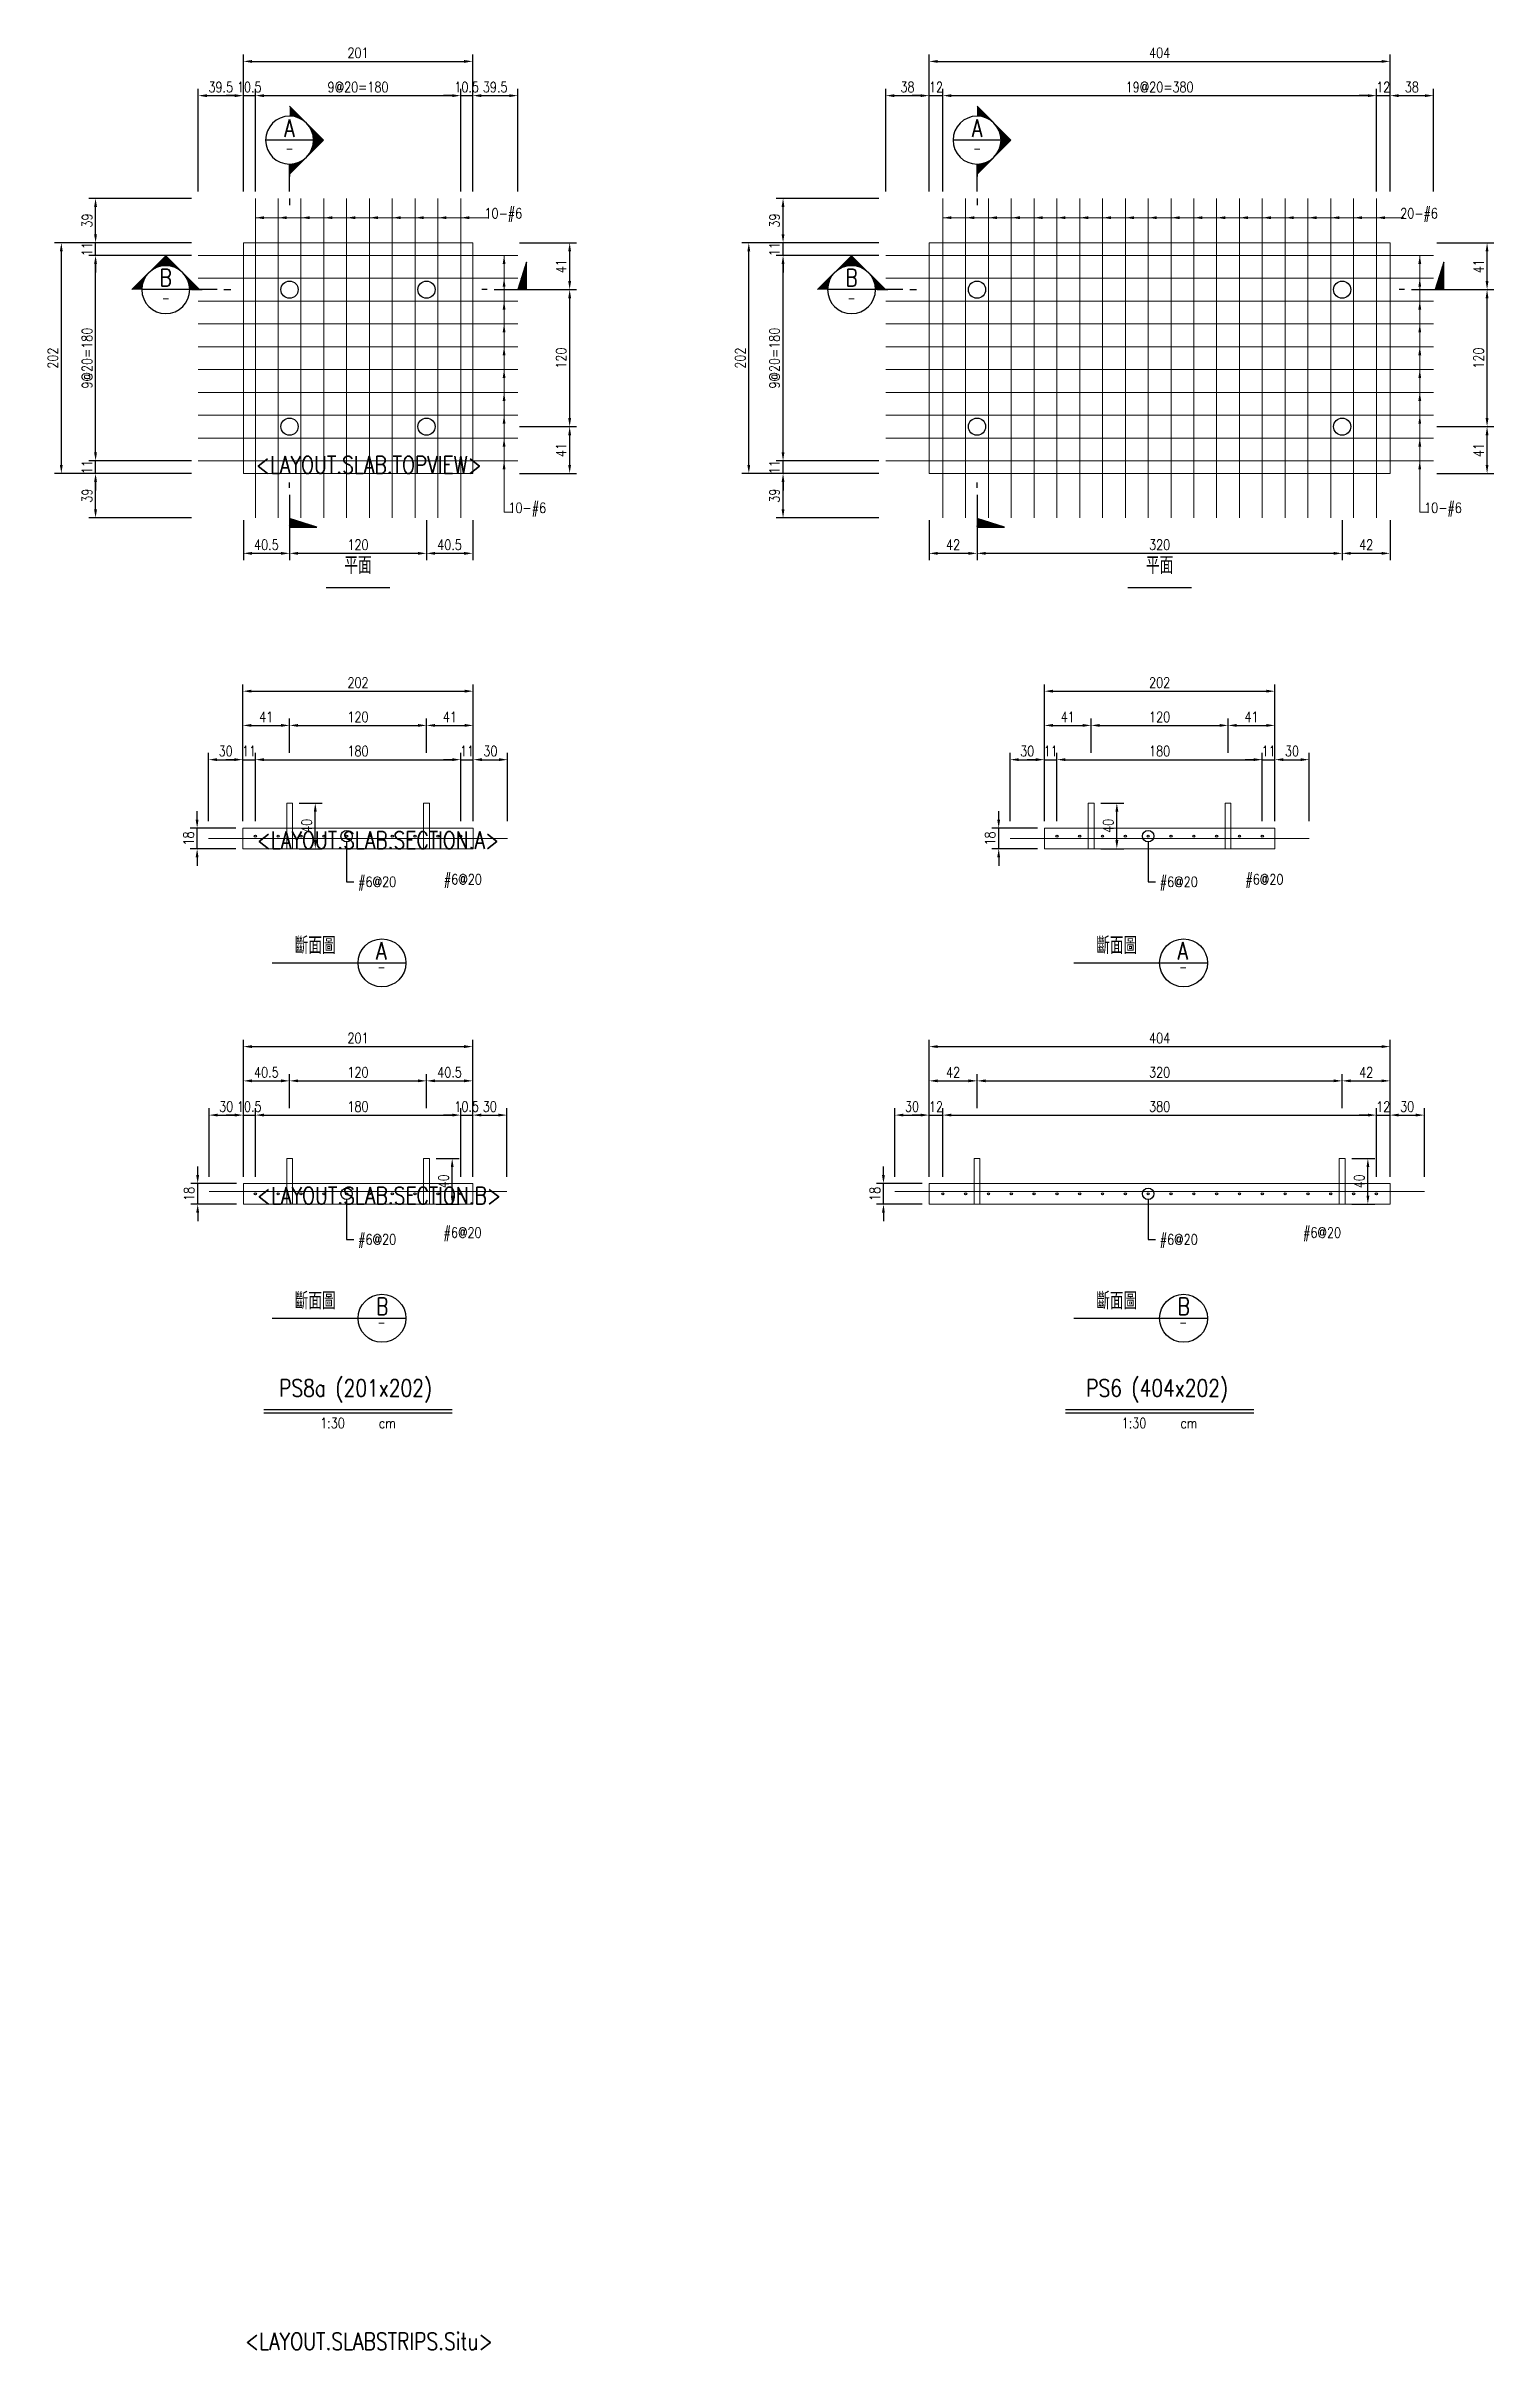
# Model space of a CAD drawing. Extents: x -4754 to 4964, y -19960 to 3841.
# Drawn here: x -448 to 821, y -11143 to -9125 of the extents above; entities that cross this region are included whole.
import ezdxf
from ezdxf.enums import TextEntityAlignment as Align

# ---------------------------------------------------------------- set-up
doc = ezdxf.new("R2010")
doc.units = 0
doc.header["$LTSCALE"] = 3
doc.layers.get('0').update_dxf_attribs({"linetype": 'CONTINUOUS'})
doc.layers.add('HB_0', color=7, linetype='CONTINUOUS', transparency=0.5)
for name, color, linetype in [('HB_DIM', 1, 'CONTINUOUS'), ('HB_TXT_CTEXT', 2, 'CONTINUOUS'), ('PVC_pipe', 4, 'CONTINUOUS'), ('RCAD.PARM.Treatle', 2, 'CONTINUOUS'), ('剖面線', 1, 'CONTINUOUS'), ('鋼筋', 3, 'CONTINUOUS')]:
    doc.layers.add(name, color=color, linetype=linetype)
doc.styles.get("Standard").update_dxf_attribs({"font": 'ROMANS.shx', "width": 0.8, "bigfont": 'chineset.shx'})
doc.dimstyles.new('30', dxfattribs={"dimscale": 3, "dimtxt": 3, "dimasz": 2.5, "dimexe": 2, "dimexo": 2, "dimgap": 1, "dimtad": 1, "dimdsep": 46, "dimtxsty": 'Standard', "dimcen": 0, "dimclrd": 256, "dimclre": 256, "dimclrt": 2, "dimadec": 0, "dimazin": 0, "dimtfac": 1, "dimtix": 1, "dimtmove": 2, "dimatfit": 3, "dimfxl": 1, "dimtolj": 1, "dimtzin": 0, "dimarcsym": 0})

msp = doc.modelspace()

# ---------------------------------------------------------------- texts
at = {"layer": 'RCAD.PARM.Treatle', "color": 6, "linetype": 'Continuous', "width": 0.8}
for s, p in [('<LAYOUT.SLAB.TOPVIEW>', (-165.201, -9491.803)), ('<LAYOUT.SLAB.SECTION.A>', (-157.201, -9820.595)), ('<LAYOUT.SLAB.SECTION.B>', (-156.344, -10131.995))]:
    msp.add_text(s, height=15, rotation=360, dxfattribs=at).set_placement(p, align=Align.MIDDLE)
at = {"layer": 'RCAD.PARM.Treatle', "color": 211, "linetype": 'Continuous', "width": 0.8}
msp.add_text('<LAYOUT.SLABSTRIPS.Situ>', height=15, rotation=360, dxfattribs=at).set_placement((-165.201, -11135.462), align=Align.MIDDLE)

# ---------------------------------------------------------------- blocks, each defined once
blk = doc.blocks.new('slab_topview')
at = {"color": 4, "linetype": 'Continuous'}
blk.add_line((-27.8, 0), (27.8, 0), dxfattribs=at)
at = {"color": 4, "linetype": 'Continuous', "width": 0.8}
blk.add_text('平面', height=15, rotation=360, dxfattribs=at).set_placement((0, 19.7), align=Align.MIDDLE)
blk = doc.blocks.new('slab_title_s')
at = {"color": 3, "linetype": 'Continuous'}
blk.add_line((-82.5, 0), (82.5, 0), dxfattribs=at)
at = {"color": 1, "linetype": 'Continuous'}
blk.add_line((-82.5, -3), (82.5, -3), dxfattribs=at)
at = {"color": 3, "linetype": 'Continuous', "width": 0.8}
blk.add_attdef('PS1', text='', height=15, dxfattribs=at).set_placement((-2.1, 17.6), align=Align.MIDDLE)
at = {"color": 0, "linetype": 'Continuous', "width": 0.8}
for tag, p in [('1:30', (-22.4, -12)), ('CM', (25.7, -12.1))]:
    blk.add_attdef(tag, text='', height=9, dxfattribs=at).set_placement(p, align=Align.MIDDLE)
blk = doc.blocks.new('ST-n')
at = {"color": 2}
blk.add_line((-7, 0), (7, 0), dxfattribs=at)
blk.add_circle((0, 0), 7, dxfattribs=at)
at = {"color": 3, "width": 0.8}
blk.add_attdef('A', text='', height=5, dxfattribs=at).set_placement((0, 3.5), align=Align.MIDDLE)
at = {"color": 1, "width": 0.8}
blk.add_attdef('HB2002', text='', height=2.5, dxfattribs=at).set_placement((0, -2.5), align=Align.MIDDLE)
blk = doc.blocks.new('SEC2U0-n')
at = {"color": 2, "linetype": 'Continuous'}
for p, q in [((-9.9, 0), (0, 9.9)), ((0, 9.9), (9.9, 0)), ((-7.51, 0), (-10.62, 0))]:
    blk.add_line(p, q, dxfattribs=at)
at = {"color": 3}
for p, q in [((-17, 0), (-19, 0)), ((-15, 0), (-7, 0))]:
    blk.add_line(p, q, dxfattribs=at)
at = {"color": 2, "linetype": 'Continuous'}
blk.add_circle((0, 0), 7, dxfattribs=at)
for points in [[(0, 9.9), (-3.5, 6.06), (-4.95, 4.95), (-4.26, 5.55)], [(0, 9.9), (-1.81, 6.76), (-3.5, 6.06), (-1.81, 6.76)], [(0, 9.9), (0, 7), (-1.81, 6.76), (-0.91, 6.94)], [(0, 9.9), (3.5, 6.06), (4.95, 4.95), (4.26, 5.55)], [(0, 9.9), (1.81, 6.76), (3.5, 6.06), (1.81, 6.76)], [(0, 9.9), (0, 7), (1.81, 6.76), (0.91, 6.94)], [(-9.9, 0), (-6.06, 3.5), (-4.95, 4.95), (-5.55, 4.26)], [(-9.9, 0), (-6.76, 1.81), (-6.06, 3.5), (-6.76, 1.81)], [(-9.9, 0), (-7, 0), (-6.76, 1.81), (-6.94, 0.91)], [(9.9, 0), (6.06, 3.5), (4.95, 4.95), (5.55, 4.26)], [(9.9, 0), (6.76, 1.81), (6.06, 3.5), (6.76, 1.81)], [(9.9, 0), (7, 0), (6.76, 1.81), (6.94, 0.91)]]:
    blk.add_solid(points, dxfattribs=at)
blk = doc.blocks.new('*X3')
at = {"color": 0, "linetype": 'Continuous'}
for p, q in [((79, 269.21), (79.03, 269.24)), ((79.17, 269.21), (79.29, 269.32)), ((79.35, 269.21), (79.54, 269.4)), ((79.53, 269.21), (79.8, 269.48)), ((79.71, 269.21), (80.06, 269.56)), ((79.88, 269.21), (80.31, 269.64)), ((80.06, 269.21), (80.57, 269.72)), ((80.24, 269.21), (80.83, 269.8)), ((80.41, 269.21), (81.09, 269.88)), ((80.59, 269.21), (81.34, 269.96)), ((80.77, 269.21), (81.6, 270.04)), ((80.94, 269.21), (81.86, 270.12)), ((81.12, 269.21), (82.11, 270.2)), ((81.3, 269.21), (82.37, 270.29)), ((81.47, 269.21), (82.63, 270.37)), ((81.65, 269.21), (82.89, 270.45)), ((81.83, 269.21), (83.14, 270.53)), ((82, 269.21), (83.4, 270.61)), ((82.18, 269.21), (83.66, 270.69)), ((82.36, 269.21), (83.91, 270.77)), ((82.53, 269.21), (84.17, 270.85)), ((82.71, 269.21), (84.43, 270.93)), ((82.89, 269.21), (84.69, 271.01)), ((83.06, 269.21), (84.94, 271.09)), ((83.24, 269.21), (85.2, 271.17)), ((83.42, 269.21), (85.46, 271.25)), ((83.59, 269.21), (85.71, 271.33)), ((83.77, 269.21), (85.97, 271.41)), ((83.95, 269.21), (86.23, 271.49)), ((84.12, 269.21), (86.49, 271.57)), ((84.3, 269.21), (86.74, 271.65)), ((84.48, 269.21), (86.93, 271.66)), ((84.65, 269.21), (86.93, 271.48)), ((84.83, 269.21), (86.93, 271.31)), ((85.01, 269.21), (86.93, 271.13)), ((85.19, 269.21), (86.93, 270.95)), ((85.36, 269.21), (86.93, 270.78)), ((85.54, 269.21), (86.93, 270.6)), ((85.72, 269.21), (86.93, 270.42)), ((85.89, 269.21), (86.93, 270.25)), ((86.07, 269.21), (86.93, 270.07)), ((86.25, 269.21), (86.93, 269.89)), ((86.42, 269.21), (86.93, 269.72)), ((86.6, 269.21), (86.93, 269.54)), ((86.78, 269.21), (86.93, 269.36))]:
    blk.add_line(p, q, dxfattribs=at)
blk = doc.blocks.new('SEND-n')
at = {"color": 3}
for p, q in [((9.44, 0), (0, 0)), ((11.42, 0), (13, 0))]:
    blk.add_line(p, q, dxfattribs=at)
at = {"color": 2, "linetype": 'Continuous'}
blk.add_lwpolyline([(0, 0), (0, 8), (2.5, 0)], close=True, dxfattribs=at)
at = {"color": 2, "linetype": 'Continuous', "rotation": 270}
blk.add_blockref('*X3', (-269.21, 86.93), dxfattribs=at)
blk = doc.blocks.new('m_Arrow_U_rebar')
at = {"color": 1, "linetype": 'Continuous'}
blk.add_solid([(-1.25, -7.5), (0, 0), (1.25, -7.5)], dxfattribs=at)
blk = doc.blocks.new('rebar_num')
at = {"color": 0, "linetype": 'Continuous', "width": 0.8}
blk.add_attdef('A', text='', height=9, dxfattribs=at).set_placement((-3.1, 3.9), align=Align.MIDDLE_LEFT)
blk = doc.blocks.new('*D63')
at = {"layer": 'HB_DIM', "linetype": 'Continuous', "lineweight": -2}
for p, q in [((-275.2, -9252.3), (-275.2, -9132.3)), ((-267.7, -9138.3), (-81.7, -9138.3)), ((-74.2, -9252.3), (-74.2, -9132.3))]:
    blk.add_line(p, q, dxfattribs=at)
at = {"layer": 'HB_DIM'}
for points in [[(-267.7, -9137.1), (-267.7, -9139.6), (-275.2, -9138.3)], [(-81.7, -9139.6), (-81.7, -9137.1), (-74.2, -9138.3)]]:
    blk.add_solid(points, dxfattribs=at)
at = {"layer": 'HB_DIM', "color": 2, "linetype": 'Continuous', "insert": (-174.7, -9130.8), "char_height": 9, "attachment_point": 5, "rotation": 0}
blk.add_mtext('\\A1;201', dxfattribs=at)
blk = doc.blocks.new('*D64')
at = {"layer": 'HB_DIM', "linetype": 'Continuous', "lineweight": -2}
for p, q in [((-314.7, -9252.3), (-314.7, -9162.3)), ((-275.2, -9252.3), (-275.2, -9162.3)), ((-307.2, -9168.3), (-282.7, -9168.3))]:
    blk.add_line(p, q, dxfattribs=at)
at = {"layer": 'HB_DIM'}
for points in [[(-307.2, -9167.1), (-307.2, -9169.6), (-314.7, -9168.3)], [(-282.7, -9169.6), (-282.7, -9167.1), (-275.2, -9168.3)]]:
    blk.add_solid(points, dxfattribs=at)
at = {"layer": 'HB_DIM', "color": 2, "linetype": 'Continuous', "insert": (-295, -9160.8), "char_height": 9, "attachment_point": 5, "rotation": 0}
blk.add_mtext('\\A1;39.5', dxfattribs=at)
blk = doc.blocks.new('*D65')
at = {"layer": 'HB_DIM', "linetype": 'Continuous', "lineweight": -2}
for p, q in [((-275.2, -9252.3), (-275.2, -9162.3)), ((-264.7, -9252.3), (-264.7, -9162.3)), ((-282.7, -9168.3), (-290.2, -9168.3)), ((-275.2, -9168.3), (-264.7, -9168.3)), ((-257.2, -9168.3), (-249.7, -9168.3))]:
    blk.add_line(p, q, dxfattribs=at)
at = {"layer": 'HB_DIM'}
for points in [[(-282.7, -9169.6), (-282.7, -9167.1), (-275.2, -9168.3)], [(-257.2, -9167.1), (-257.2, -9169.6), (-264.7, -9168.3)]]:
    blk.add_solid(points, dxfattribs=at)
at = {"layer": 'HB_DIM', "color": 2, "linetype": 'Continuous', "insert": (-270, -9160.8), "char_height": 9, "attachment_point": 5, "rotation": 0}
blk.add_mtext('\\A1;10.5', dxfattribs=at)
blk = doc.blocks.new('*D66')
at = {"layer": 'HB_DIM', "linetype": 'Continuous', "lineweight": -2}
for p, q in [((-264.7, -9252.3), (-264.7, -9162.3)), ((-84.7, -9252.3), (-84.7, -9162.3)), ((-257.2, -9168.3), (-92.2, -9168.3))]:
    blk.add_line(p, q, dxfattribs=at)
at = {"layer": 'HB_DIM'}
for points in [[(-257.2, -9167.1), (-257.2, -9169.6), (-264.7, -9168.3)], [(-92.2, -9169.6), (-92.2, -9167.1), (-84.7, -9168.3)]]:
    blk.add_solid(points, dxfattribs=at)
at = {"layer": 'HB_DIM', "color": 2, "linetype": 'Continuous', "insert": (-174.7, -9160.8), "char_height": 9, "attachment_point": 5, "rotation": 0}
blk.add_mtext('\\A1;9@20=180', dxfattribs=at)
blk = doc.blocks.new('*D67')
at = {"layer": 'HB_DIM', "linetype": 'Continuous', "lineweight": -2}
for p, q in [((-84.7, -9252.3), (-84.7, -9162.3)), ((-74.2, -9252.3), (-74.2, -9162.3)), ((-92.2, -9168.3), (-99.7, -9168.3)), ((-84.7, -9168.3), (-74.2, -9168.3)), ((-66.7, -9168.3), (-59.2, -9168.3))]:
    blk.add_line(p, q, dxfattribs=at)
at = {"layer": 'HB_DIM'}
for points in [[(-92.2, -9169.6), (-92.2, -9167.1), (-84.7, -9168.3)], [(-66.7, -9167.1), (-66.7, -9169.6), (-74.2, -9168.3)]]:
    blk.add_solid(points, dxfattribs=at)
at = {"layer": 'HB_DIM', "color": 2, "linetype": 'Continuous', "insert": (-79.5, -9160.8), "char_height": 9, "attachment_point": 5, "rotation": 0}
blk.add_mtext('\\A1;10.5', dxfattribs=at)
blk = doc.blocks.new('*D68')
at = {"layer": 'HB_DIM', "linetype": 'Continuous', "lineweight": -2}
for p, q in [((-74.2, -9252.3), (-74.2, -9162.3)), ((-34.7, -9252.3), (-34.7, -9162.3)), ((-66.7, -9168.3), (-42.2, -9168.3))]:
    blk.add_line(p, q, dxfattribs=at)
at = {"layer": 'HB_DIM'}
for points in [[(-66.7, -9167.1), (-66.7, -9169.6), (-74.2, -9168.3)], [(-42.2, -9169.6), (-42.2, -9167.1), (-34.7, -9168.3)]]:
    blk.add_solid(points, dxfattribs=at)
at = {"layer": 'HB_DIM', "color": 2, "linetype": 'Continuous', "insert": (-54.5, -9160.8), "char_height": 9, "attachment_point": 5, "rotation": 0}
blk.add_mtext('\\A1;39.5', dxfattribs=at)
blk = doc.blocks.new('m_Arrow_L_rebar')
at = {"color": 1, "linetype": 'Continuous', "extrusion": (0, 0, -1)}
blk.add_solid([(-7.5, 1.3), (0, 0), (-7.5, -1.2)], dxfattribs=at)
blk = doc.blocks.new('*D69')
at = {"layer": 'HB_DIM', "linetype": 'Continuous', "lineweight": -2}
for p, q in [((-320.7, -9297.3), (-440.7, -9297.3)), ((-434.7, -9491.8), (-434.7, -9304.8)), ((-320.7, -9499.3), (-440.7, -9499.3))]:
    blk.add_line(p, q, dxfattribs=at)
at = {"layer": 'HB_DIM'}
for points in [[(-433.5, -9304.8), (-436, -9304.8), (-434.7, -9297.3)], [(-436, -9491.8), (-433.5, -9491.8), (-434.7, -9499.3)]]:
    blk.add_solid(points, dxfattribs=at)
at = {"layer": 'HB_DIM', "color": 2, "linetype": 'Continuous', "insert": (-442.2, -9398.3), "char_height": 9, "attachment_point": 5, "rotation": 90}
blk.add_mtext('\\A1;202', dxfattribs=at)
blk = doc.blocks.new('*D70')
at = {"layer": 'HB_DIM', "linetype": 'Continuous', "lineweight": -2}
for p, q in [((-320.7, -9499.3), (-410.7, -9499.3)), ((-404.7, -9530.8), (-404.7, -9506.8)), ((-320.7, -9538.3), (-410.7, -9538.3))]:
    blk.add_line(p, q, dxfattribs=at)
at = {"layer": 'HB_DIM'}
for points in [[(-403.5, -9506.8), (-406, -9506.8), (-404.7, -9499.3)], [(-406, -9530.8), (-403.5, -9530.8), (-404.7, -9538.3)]]:
    blk.add_solid(points, dxfattribs=at)
at = {"layer": 'HB_DIM', "color": 2, "linetype": 'Continuous', "insert": (-412.2, -9518.8), "char_height": 9, "attachment_point": 5, "rotation": 90}
blk.add_mtext('\\A1;39', dxfattribs=at)
blk = doc.blocks.new('*D71')
at = {"layer": 'HB_DIM', "linetype": 'Continuous', "lineweight": -2}
for p, q in [((-404.7, -9480.8), (-404.7, -9473.3)), ((-320.7, -9488.3), (-410.7, -9488.3)), ((-320.7, -9499.3), (-410.7, -9499.3)), ((-404.7, -9499.3), (-404.7, -9488.3)), ((-404.7, -9506.8), (-404.7, -9514.3))]:
    blk.add_line(p, q, dxfattribs=at)
at = {"layer": 'HB_DIM'}
for points in [[(-406, -9480.8), (-403.5, -9480.8), (-404.7, -9488.3)], [(-403.5, -9506.8), (-406, -9506.8), (-404.7, -9499.3)]]:
    blk.add_solid(points, dxfattribs=at)
at = {"layer": 'HB_DIM', "color": 2, "linetype": 'Continuous', "insert": (-412.2, -9493.8), "char_height": 9, "attachment_point": 5, "rotation": 90}
blk.add_mtext('\\A1;11', dxfattribs=at)
blk = doc.blocks.new('*D72')
at = {"layer": 'HB_DIM', "linetype": 'Continuous', "lineweight": -2}
for p, q in [((-320.7, -9308.3), (-410.7, -9308.3)), ((-404.7, -9480.8), (-404.7, -9315.8)), ((-320.7, -9488.3), (-410.7, -9488.3))]:
    blk.add_line(p, q, dxfattribs=at)
at = {"layer": 'HB_DIM'}
for points in [[(-403.5, -9315.8), (-406, -9315.8), (-404.7, -9308.3)], [(-406, -9480.8), (-403.5, -9480.8), (-404.7, -9488.3)]]:
    blk.add_solid(points, dxfattribs=at)
at = {"layer": 'HB_DIM', "color": 2, "linetype": 'Continuous', "insert": (-412.2, -9398.3), "char_height": 9, "attachment_point": 5, "rotation": 90}
blk.add_mtext('\\A1;9@20=180', dxfattribs=at)
blk = doc.blocks.new('*D73')
at = {"layer": 'HB_DIM', "linetype": 'Continuous', "lineweight": -2}
for p, q in [((-404.7, -9289.8), (-404.7, -9282.3)), ((-320.7, -9297.3), (-410.7, -9297.3)), ((-404.7, -9308.3), (-404.7, -9297.3)), ((-320.7, -9308.3), (-410.7, -9308.3)), ((-404.7, -9315.8), (-404.7, -9323.3))]:
    blk.add_line(p, q, dxfattribs=at)
at = {"layer": 'HB_DIM'}
for points in [[(-406, -9289.8), (-403.5, -9289.8), (-404.7, -9297.3)], [(-403.5, -9315.8), (-406, -9315.8), (-404.7, -9308.3)]]:
    blk.add_solid(points, dxfattribs=at)
at = {"layer": 'HB_DIM', "color": 2, "linetype": 'Continuous', "insert": (-412.2, -9302.8), "char_height": 9, "attachment_point": 5, "rotation": 90}
blk.add_mtext('\\A1;11', dxfattribs=at)
blk = doc.blocks.new('*D74')
at = {"layer": 'HB_DIM', "linetype": 'Continuous', "lineweight": -2}
for p, q in [((-320.7, -9258.3), (-410.7, -9258.3)), ((-404.7, -9289.8), (-404.7, -9265.8)), ((-320.7, -9297.3), (-410.7, -9297.3))]:
    blk.add_line(p, q, dxfattribs=at)
at = {"layer": 'HB_DIM'}
for points in [[(-403.5, -9265.8), (-406, -9265.8), (-404.7, -9258.3)], [(-406, -9289.8), (-403.5, -9289.8), (-404.7, -9297.3)]]:
    blk.add_solid(points, dxfattribs=at)
at = {"layer": 'HB_DIM', "color": 2, "linetype": 'Continuous', "insert": (-412.2, -9277.8), "char_height": 9, "attachment_point": 5, "rotation": 90}
blk.add_mtext('\\A1;39', dxfattribs=at)
blk = doc.blocks.new('slab_PVC')
at = {"layer": 'RCAD.PARM.Treatle', "color": 4, "linetype": 'Continuous'}
blk.add_circle((0, 0), 7.53, dxfattribs=at)
blk = doc.blocks.new('*D75')
at = {"layer": 'HB_DIM', "linetype": 'Continuous', "lineweight": -2}
for p, q in [((-275.2, -9540.3), (-275.2, -9575.3)), ((-234.7, -9540.3), (-234.7, -9575.3)), ((-267.7, -9569.3), (-242.2, -9569.3))]:
    blk.add_line(p, q, dxfattribs=at)
at = {"layer": 'HB_DIM'}
for points in [[(-267.7, -9568.1), (-267.7, -9570.6), (-275.2, -9569.3)], [(-242.2, -9570.6), (-242.2, -9568.1), (-234.7, -9569.3)]]:
    blk.add_solid(points, dxfattribs=at)
at = {"layer": 'HB_DIM', "color": 2, "linetype": 'Continuous', "insert": (-255, -9561.8), "char_height": 9, "attachment_point": 5, "rotation": 0}
blk.add_mtext('\\A1;40.5', dxfattribs=at)
blk = doc.blocks.new('*D76')
at = {"layer": 'HB_DIM', "linetype": 'Continuous', "lineweight": -2}
for p, q in [((-234.7, -9540.3), (-234.7, -9575.3)), ((-114.7, -9540.3), (-114.7, -9575.3)), ((-227.2, -9569.3), (-122.2, -9569.3))]:
    blk.add_line(p, q, dxfattribs=at)
at = {"layer": 'HB_DIM'}
for points in [[(-227.2, -9568.1), (-227.2, -9570.6), (-234.7, -9569.3)], [(-122.2, -9570.6), (-122.2, -9568.1), (-114.7, -9569.3)]]:
    blk.add_solid(points, dxfattribs=at)
at = {"layer": 'HB_DIM', "color": 2, "linetype": 'Continuous', "insert": (-174.7, -9561.8), "char_height": 9, "attachment_point": 5, "rotation": 0}
blk.add_mtext('\\A1;120', dxfattribs=at)
blk = doc.blocks.new('*D77')
at = {"layer": 'HB_DIM', "linetype": 'Continuous', "lineweight": -2}
for p, q in [((-114.7, -9540.3), (-114.7, -9575.3)), ((-74.2, -9540.3), (-74.2, -9575.3)), ((-107.2, -9569.3), (-81.7, -9569.3))]:
    blk.add_line(p, q, dxfattribs=at)
at = {"layer": 'HB_DIM'}
for points in [[(-107.2, -9568.1), (-107.2, -9570.6), (-114.7, -9569.3)], [(-81.7, -9570.6), (-81.7, -9568.1), (-74.2, -9569.3)]]:
    blk.add_solid(points, dxfattribs=at)
at = {"layer": 'HB_DIM', "color": 2, "linetype": 'Continuous', "insert": (-94.5, -9561.8), "char_height": 9, "attachment_point": 5, "rotation": 0}
blk.add_mtext('\\A1;40.5', dxfattribs=at)
blk = doc.blocks.new('*D78')
at = {"layer": 'HB_DIM', "linetype": 'Continuous', "lineweight": -2}
for p, q in [((-33.2, -9458.3), (16.8, -9458.3)), ((10.8, -9491.8), (10.8, -9465.8)), ((-33.2, -9499.3), (16.8, -9499.3))]:
    blk.add_line(p, q, dxfattribs=at)
at = {"layer": 'HB_DIM'}
for points in [[(12, -9465.8), (9.5, -9465.8), (10.8, -9458.3)], [(9.5, -9491.8), (12, -9491.8), (10.8, -9499.3)]]:
    blk.add_solid(points, dxfattribs=at)
at = {"layer": 'HB_DIM', "color": 2, "linetype": 'Continuous', "insert": (3.3, -9478.8), "char_height": 9, "attachment_point": 5, "rotation": 90}
blk.add_mtext('\\A1;41', dxfattribs=at)
blk = doc.blocks.new('*D79')
at = {"layer": 'HB_DIM', "linetype": 'Continuous', "lineweight": -2}
for p, q in [((-33.2, -9338.3), (16.8, -9338.3)), ((10.8, -9450.8), (10.8, -9345.8)), ((-33.2, -9458.3), (16.8, -9458.3))]:
    blk.add_line(p, q, dxfattribs=at)
at = {"layer": 'HB_DIM'}
for points in [[(12, -9345.8), (9.5, -9345.8), (10.8, -9338.3)], [(9.5, -9450.8), (12, -9450.8), (10.8, -9458.3)]]:
    blk.add_solid(points, dxfattribs=at)
at = {"layer": 'HB_DIM', "color": 2, "linetype": 'Continuous', "insert": (3.3, -9398.3), "char_height": 9, "attachment_point": 5, "rotation": 90}
blk.add_mtext('\\A1;120', dxfattribs=at)
blk = doc.blocks.new('*D80')
at = {"layer": 'HB_DIM', "linetype": 'Continuous', "lineweight": -2}
for p, q in [((-33.2, -9297.3), (16.8, -9297.3)), ((10.8, -9330.8), (10.8, -9304.8)), ((-33.2, -9338.3), (16.8, -9338.3))]:
    blk.add_line(p, q, dxfattribs=at)
at = {"layer": 'HB_DIM'}
for points in [[(12, -9304.8), (9.5, -9304.8), (10.8, -9297.3)], [(9.5, -9330.8), (12, -9330.8), (10.8, -9338.3)]]:
    blk.add_solid(points, dxfattribs=at)
at = {"layer": 'HB_DIM', "color": 2, "linetype": 'Continuous', "insert": (3.3, -9317.8), "char_height": 9, "attachment_point": 5, "rotation": 90}
blk.add_mtext('\\A1;41', dxfattribs=at)
blk = doc.blocks.new('slab_sectionA')
at = {"color": 3, "linetype": 'Continuous'}
for p, q in [((-75.3, 0), (0, 0)), ((0, 0), (42, 0))]:
    blk.add_line(p, q, dxfattribs=at)
at = {"color": 4, "linetype": 'Continuous'}
blk.add_circle((21, 0), 21, dxfattribs=at)
at = {"color": 3, "linetype": 'Continuous', "width": 0.8}
blk.add_text('斷面圖', height=15, rotation=360, dxfattribs=at).set_placement((-37.6, 16), align=Align.MIDDLE)
at = {"color": 0, "linetype": 'Continuous', "width": 0.8}
for tag, p, height in [('A', (15.8, 3), 15), ('-', (17.3, -7.5), 7.5)]:
    blk.add_attdef(tag, p, '', height=height, dxfattribs=at)
blk = doc.blocks.new('C')
at = {"color": 3, "linetype": 'Continuous'}
blk.add_circle((0, 0), 1.2, dxfattribs=at)
blk = doc.blocks.new('H_Circle_guide')
at = {"layer": 'HB_TXT_CTEXT', "color": 1, "linetype": 'Continuous'}
blk.add_lwpolyline([(0, -5), (0, -40), (6.4, -40)], dxfattribs=at)
blk.add_circle((0, 0), 5, dxfattribs=at)
at = {"color": 0, "linetype": 'Continuous', "width": 0.8}
blk.add_attdef('A', text='', height=9, dxfattribs=at).set_placement((10.1, -40), align=Align.MIDDLE_LEFT)
blk = doc.blocks.new('H_Arrow_guide')
at = {"layer": 'HB_TXT_CTEXT', "color": 1, "linetype": 'Continuous'}
blk.add_lwpolyline([(0, 0, 0, 2.5, 0), (0, -7.5, 0, 0, 0), (0, -37, 0, 0, 0), (7.5, -37, 0, 0, 0)], format="xyseb", dxfattribs=at)
at = {"color": 0, "linetype": 'Continuous', "width": 0.8}
blk.add_attdef('A', text='', height=9, dxfattribs=at).set_placement((9.7, -35.9), align=Align.MIDDLE_LEFT)
blk = doc.blocks.new('*D135')
at = {"layer": 'HB_DIM', "linetype": 'Continuous', "lineweight": -2}
for p, q in [((-275.7, -9804.1), (-275.7, -9684.1)), ((-73.7, -9804.1), (-73.7, -9684.1)), ((-268.2, -9690.1), (-81.2, -9690.1))]:
    blk.add_line(p, q, dxfattribs=at)
at = {"layer": 'HB_DIM'}
for points in [[(-268.2, -9688.8), (-268.2, -9691.3), (-275.7, -9690.1)], [(-81.2, -9691.3), (-81.2, -9688.8), (-73.7, -9690.1)]]:
    blk.add_solid(points, dxfattribs=at)
at = {"layer": 'HB_DIM', "color": 2, "linetype": 'Continuous', "insert": (-174.7, -9682.6), "char_height": 9, "attachment_point": 5, "rotation": 0}
blk.add_mtext('\\A1;202', dxfattribs=at)
blk = doc.blocks.new('*D136')
at = {"layer": 'HB_DIM', "linetype": 'Continuous', "lineweight": -2}
for p, q in [((-275.7, -9744.1), (-275.7, -9714.1)), ((-268.2, -9720.1), (-242.2, -9720.1)), ((-234.7, -9744.1), (-234.7, -9714.1))]:
    blk.add_line(p, q, dxfattribs=at)
at = {"layer": 'HB_DIM'}
for points in [[(-268.2, -9718.8), (-268.2, -9721.3), (-275.7, -9720.1)], [(-242.2, -9721.3), (-242.2, -9718.8), (-234.7, -9720.1)]]:
    blk.add_solid(points, dxfattribs=at)
at = {"layer": 'HB_DIM', "color": 2, "linetype": 'Continuous', "insert": (-255.2, -9712.6), "char_height": 9, "attachment_point": 5, "rotation": 0}
blk.add_mtext('\\A1;41', dxfattribs=at)
blk = doc.blocks.new('*D137')
at = {"layer": 'HB_DIM', "linetype": 'Continuous', "lineweight": -2}
for p, q in [((-234.7, -9744.1), (-234.7, -9714.1)), ((-227.2, -9720.1), (-122.2, -9720.1)), ((-114.7, -9744.1), (-114.7, -9714.1))]:
    blk.add_line(p, q, dxfattribs=at)
at = {"layer": 'HB_DIM'}
for points in [[(-227.2, -9718.8), (-227.2, -9721.3), (-234.7, -9720.1)], [(-122.2, -9721.3), (-122.2, -9718.8), (-114.7, -9720.1)]]:
    blk.add_solid(points, dxfattribs=at)
at = {"layer": 'HB_DIM', "color": 2, "linetype": 'Continuous', "insert": (-174.7, -9712.6), "char_height": 9, "attachment_point": 5, "rotation": 0}
blk.add_mtext('\\A1;120', dxfattribs=at)
blk = doc.blocks.new('*D138')
at = {"layer": 'HB_DIM', "linetype": 'Continuous', "lineweight": -2}
for p, q in [((-114.7, -9744.1), (-114.7, -9714.1)), ((-107.2, -9720.1), (-81.2, -9720.1)), ((-73.7, -9744.1), (-73.7, -9714.1))]:
    blk.add_line(p, q, dxfattribs=at)
at = {"layer": 'HB_DIM'}
for points in [[(-107.2, -9718.8), (-107.2, -9721.3), (-114.7, -9720.1)], [(-81.2, -9721.3), (-81.2, -9718.8), (-73.7, -9720.1)]]:
    blk.add_solid(points, dxfattribs=at)
at = {"layer": 'HB_DIM', "color": 2, "linetype": 'Continuous', "insert": (-94.2, -9712.6), "char_height": 9, "attachment_point": 5, "rotation": 0}
blk.add_mtext('\\A1;41', dxfattribs=at)
blk = doc.blocks.new('*D139')
at = {"layer": 'HB_DIM', "linetype": 'Continuous', "lineweight": -2}
for p, q in [((-305.7, -9804.1), (-305.7, -9744.1)), ((-275.7, -9804.1), (-275.7, -9744.1)), ((-298.2, -9750.1), (-283.2, -9750.1))]:
    blk.add_line(p, q, dxfattribs=at)
at = {"layer": 'HB_DIM'}
for points in [[(-298.2, -9748.8), (-298.2, -9751.3), (-305.7, -9750.1)], [(-283.2, -9751.3), (-283.2, -9748.8), (-275.7, -9750.1)]]:
    blk.add_solid(points, dxfattribs=at)
at = {"layer": 'HB_DIM', "color": 2, "linetype": 'Continuous', "insert": (-290.7, -9742.6), "char_height": 9, "attachment_point": 5, "rotation": 0}
blk.add_mtext('\\A1;30', dxfattribs=at)
blk = doc.blocks.new('*D140')
at = {"layer": 'HB_DIM', "linetype": 'Continuous', "lineweight": -2}
for p, q in [((-275.7, -9804.1), (-275.7, -9744.1)), ((-264.7, -9804.1), (-264.7, -9744.1)), ((-283.2, -9750.1), (-290.7, -9750.1)), ((-275.7, -9750.1), (-264.7, -9750.1)), ((-257.2, -9750.1), (-249.7, -9750.1))]:
    blk.add_line(p, q, dxfattribs=at)
at = {"layer": 'HB_DIM'}
for points in [[(-283.2, -9751.3), (-283.2, -9748.8), (-275.7, -9750.1)], [(-257.2, -9748.8), (-257.2, -9751.3), (-264.7, -9750.1)]]:
    blk.add_solid(points, dxfattribs=at)
at = {"layer": 'HB_DIM', "color": 2, "linetype": 'Continuous', "insert": (-270.2, -9742.6), "char_height": 9, "attachment_point": 5, "rotation": 0}
blk.add_mtext('\\A1;11', dxfattribs=at)
blk = doc.blocks.new('*D141')
at = {"layer": 'HB_DIM', "linetype": 'Continuous', "lineweight": -2}
for p, q in [((-264.7, -9804.1), (-264.7, -9744.1)), ((-84.7, -9804.1), (-84.7, -9744.1)), ((-257.2, -9750.1), (-92.2, -9750.1))]:
    blk.add_line(p, q, dxfattribs=at)
at = {"layer": 'HB_DIM'}
for points in [[(-257.2, -9748.8), (-257.2, -9751.3), (-264.7, -9750.1)], [(-92.2, -9751.3), (-92.2, -9748.8), (-84.7, -9750.1)]]:
    blk.add_solid(points, dxfattribs=at)
at = {"layer": 'HB_DIM', "color": 2, "linetype": 'Continuous', "insert": (-174.7, -9742.6), "char_height": 9, "attachment_point": 5, "rotation": 0}
blk.add_mtext('\\A1;180', dxfattribs=at)
blk = doc.blocks.new('*D142')
at = {"layer": 'HB_DIM', "linetype": 'Continuous', "lineweight": -2}
for p, q in [((-84.7, -9804.1), (-84.7, -9744.1)), ((-73.7, -9804.1), (-73.7, -9744.1)), ((-92.2, -9750.1), (-99.7, -9750.1)), ((-84.7, -9750.1), (-73.7, -9750.1)), ((-66.2, -9750.1), (-58.7, -9750.1))]:
    blk.add_line(p, q, dxfattribs=at)
at = {"layer": 'HB_DIM'}
for points in [[(-92.2, -9751.3), (-92.2, -9748.8), (-84.7, -9750.1)], [(-66.2, -9748.8), (-66.2, -9751.3), (-73.7, -9750.1)]]:
    blk.add_solid(points, dxfattribs=at)
at = {"layer": 'HB_DIM', "color": 2, "linetype": 'Continuous', "insert": (-79.2, -9742.6), "char_height": 9, "attachment_point": 5, "rotation": 0}
blk.add_mtext('\\A1;11', dxfattribs=at)
blk = doc.blocks.new('*D143')
at = {"layer": 'HB_DIM', "linetype": 'Continuous', "lineweight": -2}
for p, q in [((-73.7, -9804.1), (-73.7, -9744.1)), ((-43.7, -9804.1), (-43.7, -9744.1)), ((-66.2, -9750.1), (-51.2, -9750.1))]:
    blk.add_line(p, q, dxfattribs=at)
at = {"layer": 'HB_DIM'}
for points in [[(-66.2, -9748.8), (-66.2, -9751.3), (-73.7, -9750.1)], [(-51.2, -9751.3), (-51.2, -9748.8), (-43.7, -9750.1)]]:
    blk.add_solid(points, dxfattribs=at)
at = {"layer": 'HB_DIM', "color": 2, "linetype": 'Continuous', "insert": (-58.7, -9742.6), "char_height": 9, "attachment_point": 5, "rotation": 0}
blk.add_mtext('\\A1;30', dxfattribs=at)
blk = doc.blocks.new('*D144')
at = {"layer": 'HB_DIM', "linetype": 'Continuous', "lineweight": -2}
for p, q in [((-315.7, -9802.6), (-315.7, -9795.1)), ((-281.7, -9810.1), (-321.7, -9810.1)), ((-281.7, -9828.1), (-321.7, -9828.1)), ((-315.7, -9828.1), (-315.7, -9810.1)), ((-315.7, -9835.6), (-315.7, -9843.1))]:
    blk.add_line(p, q, dxfattribs=at)
at = {"layer": 'HB_DIM'}
for points in [[(-317, -9802.6), (-314.5, -9802.6), (-315.7, -9810.1)], [(-314.5, -9835.6), (-317, -9835.6), (-315.7, -9828.1)]]:
    blk.add_solid(points, dxfattribs=at)
at = {"layer": 'HB_DIM', "color": 2, "linetype": 'Continuous', "insert": (-323.2, -9819.1), "char_height": 9, "attachment_point": 5, "rotation": 90}
blk.add_mtext('\\A1;18', dxfattribs=at)
blk = doc.blocks.new('*D145')
at = {"layer": 'HB_DIM', "linetype": 'Continuous', "lineweight": -2}
for p, q in [((-226.2, -9788.1), (-206.2, -9788.1)), ((-212.2, -9820.6), (-212.2, -9795.6)), ((-226.2, -9828.1), (-206.2, -9828.1))]:
    blk.add_line(p, q, dxfattribs=at)
at = {"layer": 'HB_DIM'}
for points in [[(-210.9, -9795.6), (-213.4, -9795.6), (-212.2, -9788.1)], [(-213.4, -9820.6), (-210.9, -9820.6), (-212.2, -9828.1)]]:
    blk.add_solid(points, dxfattribs=at)
at = {"layer": 'HB_DIM', "color": 2, "linetype": 'Continuous', "insert": (-219.7, -9808.1), "char_height": 9, "attachment_point": 5, "rotation": 90}
blk.add_mtext('\\A1;40', dxfattribs=at)
blk = doc.blocks.new('*D146')
at = {"layer": 'HB_DIM', "linetype": 'Continuous', "lineweight": -2}
for p, q in [((-275.2, -10115.5), (-275.2, -9995.5)), ((-267.7, -10001.5), (-81.7, -10001.5)), ((-74.2, -10115.5), (-74.2, -9995.5))]:
    blk.add_line(p, q, dxfattribs=at)
at = {"layer": 'HB_DIM'}
for points in [[(-267.7, -10000.2), (-267.7, -10002.7), (-275.2, -10001.5)], [(-81.7, -10002.7), (-81.7, -10000.2), (-74.2, -10001.5)]]:
    blk.add_solid(points, dxfattribs=at)
at = {"layer": 'HB_DIM', "color": 2, "linetype": 'Continuous', "insert": (-174.7, -9994), "char_height": 9, "attachment_point": 5, "rotation": 0}
blk.add_mtext('\\A1;201', dxfattribs=at)
blk = doc.blocks.new('*D147')
at = {"layer": 'HB_DIM', "linetype": 'Continuous', "lineweight": -2}
for p, q in [((-275.2, -10055.5), (-275.2, -10025.5)), ((-267.7, -10031.5), (-242.2, -10031.5)), ((-234.7, -10055.5), (-234.7, -10025.5))]:
    blk.add_line(p, q, dxfattribs=at)
at = {"layer": 'HB_DIM'}
for points in [[(-267.7, -10030.2), (-267.7, -10032.7), (-275.2, -10031.5)], [(-242.2, -10032.7), (-242.2, -10030.2), (-234.7, -10031.5)]]:
    blk.add_solid(points, dxfattribs=at)
at = {"layer": 'HB_DIM', "color": 2, "linetype": 'Continuous', "insert": (-255, -10024), "char_height": 9, "attachment_point": 5, "rotation": 0}
blk.add_mtext('\\A1;40.5', dxfattribs=at)
blk = doc.blocks.new('*D148')
at = {"layer": 'HB_DIM', "linetype": 'Continuous', "lineweight": -2}
for p, q in [((-234.7, -10055.5), (-234.7, -10025.5)), ((-227.2, -10031.5), (-122.2, -10031.5)), ((-114.7, -10055.5), (-114.7, -10025.5))]:
    blk.add_line(p, q, dxfattribs=at)
at = {"layer": 'HB_DIM'}
for points in [[(-227.2, -10030.2), (-227.2, -10032.7), (-234.7, -10031.5)], [(-122.2, -10032.7), (-122.2, -10030.2), (-114.7, -10031.5)]]:
    blk.add_solid(points, dxfattribs=at)
at = {"layer": 'HB_DIM', "color": 2, "linetype": 'Continuous', "insert": (-174.7, -10024), "char_height": 9, "attachment_point": 5, "rotation": 0}
blk.add_mtext('\\A1;120', dxfattribs=at)
blk = doc.blocks.new('*D149')
at = {"layer": 'HB_DIM', "linetype": 'Continuous', "lineweight": -2}
for p, q in [((-114.7, -10055.5), (-114.7, -10025.5)), ((-107.2, -10031.5), (-81.7, -10031.5)), ((-74.2, -10055.5), (-74.2, -10025.5))]:
    blk.add_line(p, q, dxfattribs=at)
at = {"layer": 'HB_DIM'}
for points in [[(-107.2, -10030.2), (-107.2, -10032.7), (-114.7, -10031.5)], [(-81.7, -10032.7), (-81.7, -10030.2), (-74.2, -10031.5)]]:
    blk.add_solid(points, dxfattribs=at)
at = {"layer": 'HB_DIM', "color": 2, "linetype": 'Continuous', "insert": (-94.5, -10024), "char_height": 9, "attachment_point": 5, "rotation": 0}
blk.add_mtext('\\A1;40.5', dxfattribs=at)
blk = doc.blocks.new('*D150')
at = {"layer": 'HB_DIM', "linetype": 'Continuous', "lineweight": -2}
for p, q in [((-305.2, -10115.5), (-305.2, -10055.5)), ((-297.7, -10061.5), (-282.7, -10061.5)), ((-275.2, -10115.5), (-275.2, -10055.5))]:
    blk.add_line(p, q, dxfattribs=at)
at = {"layer": 'HB_DIM'}
for points in [[(-297.7, -10060.2), (-297.7, -10062.7), (-305.2, -10061.5)], [(-282.7, -10062.7), (-282.7, -10060.2), (-275.2, -10061.5)]]:
    blk.add_solid(points, dxfattribs=at)
at = {"layer": 'HB_DIM', "color": 2, "linetype": 'Continuous', "insert": (-290.2, -10054), "char_height": 9, "attachment_point": 5, "rotation": 0}
blk.add_mtext('\\A1;30', dxfattribs=at)
blk = doc.blocks.new('*D151')
at = {"layer": 'HB_DIM', "linetype": 'Continuous', "lineweight": -2}
for p, q in [((-282.7, -10061.5), (-290.2, -10061.5)), ((-275.2, -10115.5), (-275.2, -10055.5)), ((-275.2, -10061.5), (-264.7, -10061.5)), ((-264.7, -10115.5), (-264.7, -10055.5)), ((-257.2, -10061.5), (-249.7, -10061.5))]:
    blk.add_line(p, q, dxfattribs=at)
at = {"layer": 'HB_DIM'}
for points in [[(-282.7, -10062.7), (-282.7, -10060.2), (-275.2, -10061.5)], [(-257.2, -10060.2), (-257.2, -10062.7), (-264.7, -10061.5)]]:
    blk.add_solid(points, dxfattribs=at)
at = {"layer": 'HB_DIM', "color": 2, "linetype": 'Continuous', "insert": (-270, -10054), "char_height": 9, "attachment_point": 5, "rotation": 0}
blk.add_mtext('\\A1;10.5', dxfattribs=at)
blk = doc.blocks.new('*D152')
at = {"layer": 'HB_DIM', "linetype": 'Continuous', "lineweight": -2}
for p, q in [((-264.7, -10115.5), (-264.7, -10055.5)), ((-257.2, -10061.5), (-92.2, -10061.5)), ((-84.7, -10115.5), (-84.7, -10055.5))]:
    blk.add_line(p, q, dxfattribs=at)
at = {"layer": 'HB_DIM'}
for points in [[(-257.2, -10060.2), (-257.2, -10062.7), (-264.7, -10061.5)], [(-92.2, -10062.7), (-92.2, -10060.2), (-84.7, -10061.5)]]:
    blk.add_solid(points, dxfattribs=at)
at = {"layer": 'HB_DIM', "color": 2, "linetype": 'Continuous', "insert": (-174.7, -10054), "char_height": 9, "attachment_point": 5, "rotation": 0}
blk.add_mtext('\\A1;180', dxfattribs=at)
blk = doc.blocks.new('*D153')
at = {"layer": 'HB_DIM', "linetype": 'Continuous', "lineweight": -2}
for p, q in [((-92.2, -10061.5), (-99.7, -10061.5)), ((-84.7, -10115.5), (-84.7, -10055.5)), ((-84.7, -10061.5), (-74.2, -10061.5)), ((-74.2, -10115.5), (-74.2, -10055.5)), ((-66.7, -10061.5), (-59.2, -10061.5))]:
    blk.add_line(p, q, dxfattribs=at)
at = {"layer": 'HB_DIM'}
for points in [[(-92.2, -10062.7), (-92.2, -10060.2), (-84.7, -10061.5)], [(-66.7, -10060.2), (-66.7, -10062.7), (-74.2, -10061.5)]]:
    blk.add_solid(points, dxfattribs=at)
at = {"layer": 'HB_DIM', "color": 2, "linetype": 'Continuous', "insert": (-79.5, -10054), "char_height": 9, "attachment_point": 5, "rotation": 0}
blk.add_mtext('\\A1;10.5', dxfattribs=at)
blk = doc.blocks.new('*D154')
at = {"layer": 'HB_DIM', "linetype": 'Continuous', "lineweight": -2}
for p, q in [((-74.2, -10115.5), (-74.2, -10055.5)), ((-66.7, -10061.5), (-51.7, -10061.5)), ((-44.2, -10115.5), (-44.2, -10055.5))]:
    blk.add_line(p, q, dxfattribs=at)
at = {"layer": 'HB_DIM'}
for points in [[(-66.7, -10060.2), (-66.7, -10062.7), (-74.2, -10061.5)], [(-51.7, -10062.7), (-51.7, -10060.2), (-44.2, -10061.5)]]:
    blk.add_solid(points, dxfattribs=at)
at = {"layer": 'HB_DIM', "color": 2, "linetype": 'Continuous', "insert": (-59.2, -10054), "char_height": 9, "attachment_point": 5, "rotation": 0}
blk.add_mtext('\\A1;30', dxfattribs=at)
blk = doc.blocks.new('*D155')
at = {"layer": 'HB_DIM', "linetype": 'Continuous', "lineweight": -2}
for p, q in [((-315.2, -10114), (-315.2, -10106.5)), ((-281.2, -10121.5), (-321.2, -10121.5)), ((-315.2, -10139.5), (-315.2, -10121.5)), ((-281.2, -10139.5), (-321.2, -10139.5)), ((-315.2, -10147), (-315.2, -10154.5))]:
    blk.add_line(p, q, dxfattribs=at)
at = {"layer": 'HB_DIM'}
for points in [[(-316.5, -10114), (-314, -10114), (-315.2, -10121.5)], [(-314, -10147), (-316.5, -10147), (-315.2, -10139.5)]]:
    blk.add_solid(points, dxfattribs=at)
at = {"layer": 'HB_DIM', "color": 2, "linetype": 'Continuous', "insert": (-322.7, -10130.5), "char_height": 9, "attachment_point": 5, "rotation": 90}
blk.add_mtext('\\A1;18', dxfattribs=at)
blk = doc.blocks.new('*D156')
at = {"layer": 'HB_DIM', "linetype": 'Continuous', "lineweight": -2}
for p, q in [((-106.2, -10099.5), (-86.2, -10099.5)), ((-92.2, -10132), (-92.2, -10107)), ((-106.2, -10139.5), (-86.2, -10139.5))]:
    blk.add_line(p, q, dxfattribs=at)
at = {"layer": 'HB_DIM'}
for points in [[(-90.9, -10107), (-93.4, -10107), (-92.2, -10099.5)], [(-93.4, -10132), (-90.9, -10132), (-92.2, -10139.5)]]:
    blk.add_solid(points, dxfattribs=at)
at = {"layer": 'HB_DIM', "color": 2, "linetype": 'Continuous', "insert": (-99.7, -10119.5), "char_height": 9, "attachment_point": 5, "rotation": 90}
blk.add_mtext('\\A1;40', dxfattribs=at)
blk = doc.blocks.new('*D81')
at = {"layer": 'HB_DIM', "linetype": 'Continuous', "lineweight": -2}
for p, q in [((325.8, -9252.3), (325.8, -9132.3)), ((333.3, -9138.3), (722.3, -9138.3)), ((729.8, -9252.3), (729.8, -9132.3))]:
    blk.add_line(p, q, dxfattribs=at)
at = {"layer": 'HB_DIM'}
for points in [[(333.3, -9137.1), (333.3, -9139.6), (325.8, -9138.3)], [(722.3, -9139.6), (722.3, -9137.1), (729.8, -9138.3)]]:
    blk.add_solid(points, dxfattribs=at)
at = {"layer": 'HB_DIM', "color": 2, "linetype": 'Continuous', "insert": (527.8, -9130.8), "char_height": 9, "attachment_point": 5, "rotation": 0}
blk.add_mtext('\\A1;404', dxfattribs=at)
blk = doc.blocks.new('*D82')
at = {"layer": 'HB_DIM', "linetype": 'Continuous', "lineweight": -2}
for p, q in [((287.8, -9252.3), (287.8, -9162.3)), ((325.8, -9252.3), (325.8, -9162.3)), ((295.3, -9168.3), (318.3, -9168.3))]:
    blk.add_line(p, q, dxfattribs=at)
at = {"layer": 'HB_DIM'}
for points in [[(295.3, -9167.1), (295.3, -9169.6), (287.8, -9168.3)], [(318.3, -9169.6), (318.3, -9167.1), (325.8, -9168.3)]]:
    blk.add_solid(points, dxfattribs=at)
at = {"layer": 'HB_DIM', "color": 2, "linetype": 'Continuous', "insert": (306.8, -9160.8), "char_height": 9, "attachment_point": 5, "rotation": 0}
blk.add_mtext('\\A1;38', dxfattribs=at)
blk = doc.blocks.new('*D83')
at = {"layer": 'HB_DIM', "linetype": 'Continuous', "lineweight": -2}
for p, q in [((325.8, -9252.3), (325.8, -9162.3)), ((337.8, -9252.3), (337.8, -9162.3)), ((318.3, -9168.3), (310.8, -9168.3)), ((325.8, -9168.3), (337.8, -9168.3)), ((345.3, -9168.3), (352.8, -9168.3))]:
    blk.add_line(p, q, dxfattribs=at)
at = {"layer": 'HB_DIM'}
for points in [[(318.3, -9169.6), (318.3, -9167.1), (325.8, -9168.3)], [(345.3, -9167.1), (345.3, -9169.6), (337.8, -9168.3)]]:
    blk.add_solid(points, dxfattribs=at)
at = {"layer": 'HB_DIM', "color": 2, "linetype": 'Continuous', "insert": (331.8, -9160.8), "char_height": 9, "attachment_point": 5, "rotation": 0}
blk.add_mtext('\\A1;12', dxfattribs=at)
blk = doc.blocks.new('*D84')
at = {"layer": 'HB_DIM', "linetype": 'Continuous', "lineweight": -2}
for p, q in [((337.8, -9252.3), (337.8, -9162.3)), ((717.8, -9252.3), (717.8, -9162.3)), ((345.3, -9168.3), (710.3, -9168.3))]:
    blk.add_line(p, q, dxfattribs=at)
at = {"layer": 'HB_DIM'}
for points in [[(345.3, -9167.1), (345.3, -9169.6), (337.8, -9168.3)], [(710.3, -9169.6), (710.3, -9167.1), (717.8, -9168.3)]]:
    blk.add_solid(points, dxfattribs=at)
at = {"layer": 'HB_DIM', "color": 2, "linetype": 'Continuous', "insert": (527.8, -9160.8), "char_height": 9, "attachment_point": 5, "rotation": 0}
blk.add_mtext('\\A1;19@20=380', dxfattribs=at)
blk = doc.blocks.new('*D85')
at = {"layer": 'HB_DIM', "linetype": 'Continuous', "lineweight": -2}
for p, q in [((717.8, -9252.3), (717.8, -9162.3)), ((729.8, -9252.3), (729.8, -9162.3)), ((710.3, -9168.3), (702.8, -9168.3)), ((717.8, -9168.3), (729.8, -9168.3)), ((737.3, -9168.3), (744.8, -9168.3))]:
    blk.add_line(p, q, dxfattribs=at)
at = {"layer": 'HB_DIM'}
for points in [[(710.3, -9169.6), (710.3, -9167.1), (717.8, -9168.3)], [(737.3, -9167.1), (737.3, -9169.6), (729.8, -9168.3)]]:
    blk.add_solid(points, dxfattribs=at)
at = {"layer": 'HB_DIM', "color": 2, "linetype": 'Continuous', "insert": (723.8, -9160.8), "char_height": 9, "attachment_point": 5, "rotation": 0}
blk.add_mtext('\\A1;12', dxfattribs=at)
blk = doc.blocks.new('*D86')
at = {"layer": 'HB_DIM', "linetype": 'Continuous', "lineweight": -2}
for p, q in [((729.8, -9252.3), (729.8, -9162.3)), ((767.8, -9252.3), (767.8, -9162.3)), ((737.3, -9168.3), (760.3, -9168.3))]:
    blk.add_line(p, q, dxfattribs=at)
at = {"layer": 'HB_DIM'}
for points in [[(737.3, -9167.1), (737.3, -9169.6), (729.8, -9168.3)], [(760.3, -9169.6), (760.3, -9167.1), (767.8, -9168.3)]]:
    blk.add_solid(points, dxfattribs=at)
at = {"layer": 'HB_DIM', "color": 2, "linetype": 'Continuous', "insert": (748.8, -9160.8), "char_height": 9, "attachment_point": 5, "rotation": 0}
blk.add_mtext('\\A1;38', dxfattribs=at)
blk = doc.blocks.new('*D87')
at = {"layer": 'HB_DIM', "linetype": 'Continuous', "lineweight": -2}
for p, q in [((281.8, -9297.3), (161.8, -9297.3)), ((167.8, -9491.8), (167.8, -9304.8)), ((281.8, -9499.3), (161.8, -9499.3))]:
    blk.add_line(p, q, dxfattribs=at)
at = {"layer": 'HB_DIM'}
for points in [[(169, -9304.8), (166.5, -9304.8), (167.8, -9297.3)], [(166.5, -9491.8), (169, -9491.8), (167.8, -9499.3)]]:
    blk.add_solid(points, dxfattribs=at)
at = {"layer": 'HB_DIM', "color": 2, "linetype": 'Continuous', "insert": (160.3, -9398.3), "char_height": 9, "attachment_point": 5, "rotation": 90}
blk.add_mtext('\\A1;202', dxfattribs=at)
blk = doc.blocks.new('*D88')
at = {"layer": 'HB_DIM', "linetype": 'Continuous', "lineweight": -2}
for p, q in [((281.8, -9499.3), (191.8, -9499.3)), ((197.8, -9530.8), (197.8, -9506.8)), ((281.8, -9538.3), (191.8, -9538.3))]:
    blk.add_line(p, q, dxfattribs=at)
at = {"layer": 'HB_DIM'}
for points in [[(199, -9506.8), (196.5, -9506.8), (197.8, -9499.3)], [(196.5, -9530.8), (199, -9530.8), (197.8, -9538.3)]]:
    blk.add_solid(points, dxfattribs=at)
at = {"layer": 'HB_DIM', "color": 2, "linetype": 'Continuous', "insert": (190.3, -9518.8), "char_height": 9, "attachment_point": 5, "rotation": 90}
blk.add_mtext('\\A1;39', dxfattribs=at)
blk = doc.blocks.new('*D89')
at = {"layer": 'HB_DIM', "linetype": 'Continuous', "lineweight": -2}
for p, q in [((197.8, -9480.8), (197.8, -9473.3)), ((281.8, -9488.3), (191.8, -9488.3)), ((281.8, -9499.3), (191.8, -9499.3)), ((197.8, -9499.3), (197.8, -9488.3)), ((197.8, -9506.8), (197.8, -9514.3))]:
    blk.add_line(p, q, dxfattribs=at)
at = {"layer": 'HB_DIM'}
for points in [[(196.5, -9480.8), (199, -9480.8), (197.8, -9488.3)], [(199, -9506.8), (196.5, -9506.8), (197.8, -9499.3)]]:
    blk.add_solid(points, dxfattribs=at)
at = {"layer": 'HB_DIM', "color": 2, "linetype": 'Continuous', "insert": (190.3, -9493.8), "char_height": 9, "attachment_point": 5, "rotation": 90}
blk.add_mtext('\\A1;11', dxfattribs=at)
blk = doc.blocks.new('*D90')
at = {"layer": 'HB_DIM', "linetype": 'Continuous', "lineweight": -2}
for p, q in [((281.8, -9308.3), (191.8, -9308.3)), ((197.8, -9480.8), (197.8, -9315.8)), ((281.8, -9488.3), (191.8, -9488.3))]:
    blk.add_line(p, q, dxfattribs=at)
at = {"layer": 'HB_DIM'}
for points in [[(199, -9315.8), (196.5, -9315.8), (197.8, -9308.3)], [(196.5, -9480.8), (199, -9480.8), (197.8, -9488.3)]]:
    blk.add_solid(points, dxfattribs=at)
at = {"layer": 'HB_DIM', "color": 2, "linetype": 'Continuous', "insert": (190.3, -9398.3), "char_height": 9, "attachment_point": 5, "rotation": 90}
blk.add_mtext('\\A1;9@20=180', dxfattribs=at)
blk = doc.blocks.new('*D91')
at = {"layer": 'HB_DIM', "linetype": 'Continuous', "lineweight": -2}
for p, q in [((197.8, -9289.8), (197.8, -9282.3)), ((281.8, -9297.3), (191.8, -9297.3)), ((197.8, -9308.3), (197.8, -9297.3)), ((281.8, -9308.3), (191.8, -9308.3)), ((197.8, -9315.8), (197.8, -9323.3))]:
    blk.add_line(p, q, dxfattribs=at)
at = {"layer": 'HB_DIM'}
for points in [[(196.5, -9289.8), (199, -9289.8), (197.8, -9297.3)], [(199, -9315.8), (196.5, -9315.8), (197.8, -9308.3)]]:
    blk.add_solid(points, dxfattribs=at)
at = {"layer": 'HB_DIM', "color": 2, "linetype": 'Continuous', "insert": (190.3, -9302.8), "char_height": 9, "attachment_point": 5, "rotation": 90}
blk.add_mtext('\\A1;11', dxfattribs=at)
blk = doc.blocks.new('*D92')
at = {"layer": 'HB_DIM', "linetype": 'Continuous', "lineweight": -2}
for p, q in [((281.8, -9258.3), (191.8, -9258.3)), ((197.8, -9289.8), (197.8, -9265.8)), ((281.8, -9297.3), (191.8, -9297.3))]:
    blk.add_line(p, q, dxfattribs=at)
at = {"layer": 'HB_DIM'}
for points in [[(199, -9265.8), (196.5, -9265.8), (197.8, -9258.3)], [(196.5, -9289.8), (199, -9289.8), (197.8, -9297.3)]]:
    blk.add_solid(points, dxfattribs=at)
at = {"layer": 'HB_DIM', "color": 2, "linetype": 'Continuous', "insert": (190.3, -9277.8), "char_height": 9, "attachment_point": 5, "rotation": 90}
blk.add_mtext('\\A1;39', dxfattribs=at)
blk = doc.blocks.new('*D93')
at = {"layer": 'HB_DIM', "linetype": 'Continuous', "lineweight": -2}
for p, q in [((325.8, -9540.3), (325.8, -9575.3)), ((367.8, -9540.3), (367.8, -9575.3)), ((333.3, -9569.3), (360.3, -9569.3))]:
    blk.add_line(p, q, dxfattribs=at)
at = {"layer": 'HB_DIM'}
for points in [[(333.3, -9568.1), (333.3, -9570.6), (325.8, -9569.3)], [(360.3, -9570.6), (360.3, -9568.1), (367.8, -9569.3)]]:
    blk.add_solid(points, dxfattribs=at)
at = {"layer": 'HB_DIM', "color": 2, "linetype": 'Continuous', "insert": (346.8, -9561.8), "char_height": 9, "attachment_point": 5, "rotation": 0}
blk.add_mtext('\\A1;42', dxfattribs=at)
blk = doc.blocks.new('*D94')
at = {"layer": 'HB_DIM', "linetype": 'Continuous', "lineweight": -2}
for p, q in [((367.8, -9540.3), (367.8, -9575.3)), ((687.8, -9540.3), (687.8, -9575.3)), ((375.3, -9569.3), (680.3, -9569.3))]:
    blk.add_line(p, q, dxfattribs=at)
at = {"layer": 'HB_DIM'}
for points in [[(375.3, -9568.1), (375.3, -9570.6), (367.8, -9569.3)], [(680.3, -9570.6), (680.3, -9568.1), (687.8, -9569.3)]]:
    blk.add_solid(points, dxfattribs=at)
at = {"layer": 'HB_DIM', "color": 2, "linetype": 'Continuous', "insert": (527.8, -9561.8), "char_height": 9, "attachment_point": 5, "rotation": 0}
blk.add_mtext('\\A1;320', dxfattribs=at)
blk = doc.blocks.new('*D95')
at = {"layer": 'HB_DIM', "linetype": 'Continuous', "lineweight": -2}
for p, q in [((687.8, -9540.3), (687.8, -9575.3)), ((729.8, -9540.3), (729.8, -9575.3)), ((695.3, -9569.3), (722.3, -9569.3))]:
    blk.add_line(p, q, dxfattribs=at)
at = {"layer": 'HB_DIM'}
for points in [[(695.3, -9568.1), (695.3, -9570.6), (687.8, -9569.3)], [(722.3, -9570.6), (722.3, -9568.1), (729.8, -9569.3)]]:
    blk.add_solid(points, dxfattribs=at)
at = {"layer": 'HB_DIM', "color": 2, "linetype": 'Continuous', "insert": (708.8, -9561.8), "char_height": 9, "attachment_point": 5, "rotation": 0}
blk.add_mtext('\\A1;42', dxfattribs=at)
blk = doc.blocks.new('*D96')
at = {"layer": 'HB_DIM', "linetype": 'Continuous', "lineweight": -2}
for p, q in [((770.8, -9458.3), (820.8, -9458.3)), ((814.8, -9491.8), (814.8, -9465.8)), ((770.8, -9499.3), (820.8, -9499.3))]:
    blk.add_line(p, q, dxfattribs=at)
at = {"layer": 'HB_DIM'}
for points in [[(816, -9465.8), (813.5, -9465.8), (814.8, -9458.3)], [(813.5, -9491.8), (816, -9491.8), (814.8, -9499.3)]]:
    blk.add_solid(points, dxfattribs=at)
at = {"layer": 'HB_DIM', "color": 2, "linetype": 'Continuous', "insert": (807.3, -9478.8), "char_height": 9, "attachment_point": 5, "rotation": 90}
blk.add_mtext('\\A1;41', dxfattribs=at)
blk = doc.blocks.new('*D97')
at = {"layer": 'HB_DIM', "linetype": 'Continuous', "lineweight": -2}
for p, q in [((770.8, -9338.3), (820.8, -9338.3)), ((814.8, -9450.8), (814.8, -9345.8)), ((770.8, -9458.3), (820.8, -9458.3))]:
    blk.add_line(p, q, dxfattribs=at)
at = {"layer": 'HB_DIM'}
for points in [[(816, -9345.8), (813.5, -9345.8), (814.8, -9338.3)], [(813.5, -9450.8), (816, -9450.8), (814.8, -9458.3)]]:
    blk.add_solid(points, dxfattribs=at)
at = {"layer": 'HB_DIM', "color": 2, "linetype": 'Continuous', "insert": (807.3, -9398.3), "char_height": 9, "attachment_point": 5, "rotation": 90}
blk.add_mtext('\\A1;120', dxfattribs=at)
blk = doc.blocks.new('*D98')
at = {"layer": 'HB_DIM', "linetype": 'Continuous', "lineweight": -2}
for p, q in [((770.8, -9297.3), (820.8, -9297.3)), ((814.8, -9330.8), (814.8, -9304.8)), ((770.8, -9338.3), (820.8, -9338.3))]:
    blk.add_line(p, q, dxfattribs=at)
at = {"layer": 'HB_DIM'}
for points in [[(816, -9304.8), (813.5, -9304.8), (814.8, -9297.3)], [(813.5, -9330.8), (816, -9330.8), (814.8, -9338.3)]]:
    blk.add_solid(points, dxfattribs=at)
at = {"layer": 'HB_DIM', "color": 2, "linetype": 'Continuous', "insert": (807.3, -9317.8), "char_height": 9, "attachment_point": 5, "rotation": 90}
blk.add_mtext('\\A1;41', dxfattribs=at)
blk = doc.blocks.new('*D157')
at = {"layer": 'HB_DIM', "linetype": 'Continuous', "lineweight": -2}
for p, q in [((426.8, -9804.1), (426.8, -9684.1)), ((628.8, -9804.1), (628.8, -9684.1)), ((434.3, -9690.1), (621.3, -9690.1))]:
    blk.add_line(p, q, dxfattribs=at)
at = {"layer": 'HB_DIM'}
for points in [[(434.3, -9688.8), (434.3, -9691.3), (426.8, -9690.1)], [(621.3, -9691.3), (621.3, -9688.8), (628.8, -9690.1)]]:
    blk.add_solid(points, dxfattribs=at)
at = {"layer": 'HB_DIM', "color": 2, "linetype": 'Continuous', "insert": (527.8, -9682.6), "char_height": 9, "attachment_point": 5, "rotation": 0}
blk.add_mtext('\\A1;202', dxfattribs=at)
blk = doc.blocks.new('*D158')
at = {"layer": 'HB_DIM', "linetype": 'Continuous', "lineweight": -2}
for p, q in [((426.8, -9744.1), (426.8, -9714.1)), ((434.3, -9720.1), (460.3, -9720.1)), ((467.8, -9744.1), (467.8, -9714.1))]:
    blk.add_line(p, q, dxfattribs=at)
at = {"layer": 'HB_DIM'}
for points in [[(434.3, -9718.8), (434.3, -9721.3), (426.8, -9720.1)], [(460.3, -9721.3), (460.3, -9718.8), (467.8, -9720.1)]]:
    blk.add_solid(points, dxfattribs=at)
at = {"layer": 'HB_DIM', "color": 2, "linetype": 'Continuous', "insert": (447.3, -9712.6), "char_height": 9, "attachment_point": 5, "rotation": 0}
blk.add_mtext('\\A1;41', dxfattribs=at)
blk = doc.blocks.new('*D159')
at = {"layer": 'HB_DIM', "linetype": 'Continuous', "lineweight": -2}
for p, q in [((467.8, -9744.1), (467.8, -9714.1)), ((475.3, -9720.1), (580.3, -9720.1)), ((587.8, -9744.1), (587.8, -9714.1))]:
    blk.add_line(p, q, dxfattribs=at)
at = {"layer": 'HB_DIM'}
for points in [[(475.3, -9718.8), (475.3, -9721.3), (467.8, -9720.1)], [(580.3, -9721.3), (580.3, -9718.8), (587.8, -9720.1)]]:
    blk.add_solid(points, dxfattribs=at)
at = {"layer": 'HB_DIM', "color": 2, "linetype": 'Continuous', "insert": (527.8, -9712.6), "char_height": 9, "attachment_point": 5, "rotation": 0}
blk.add_mtext('\\A1;120', dxfattribs=at)
blk = doc.blocks.new('*D160')
at = {"layer": 'HB_DIM', "linetype": 'Continuous', "lineweight": -2}
for p, q in [((587.8, -9744.1), (587.8, -9714.1)), ((595.3, -9720.1), (621.3, -9720.1)), ((628.8, -9744.1), (628.8, -9714.1))]:
    blk.add_line(p, q, dxfattribs=at)
at = {"layer": 'HB_DIM'}
for points in [[(595.3, -9718.8), (595.3, -9721.3), (587.8, -9720.1)], [(621.3, -9721.3), (621.3, -9718.8), (628.8, -9720.1)]]:
    blk.add_solid(points, dxfattribs=at)
at = {"layer": 'HB_DIM', "color": 2, "linetype": 'Continuous', "insert": (608.3, -9712.6), "char_height": 9, "attachment_point": 5, "rotation": 0}
blk.add_mtext('\\A1;41', dxfattribs=at)
blk = doc.blocks.new('*D161')
at = {"layer": 'HB_DIM', "linetype": 'Continuous', "lineweight": -2}
for p, q in [((396.8, -9804.1), (396.8, -9744.1)), ((426.8, -9804.1), (426.8, -9744.1)), ((404.3, -9750.1), (419.3, -9750.1))]:
    blk.add_line(p, q, dxfattribs=at)
at = {"layer": 'HB_DIM'}
for points in [[(404.3, -9748.8), (404.3, -9751.3), (396.8, -9750.1)], [(419.3, -9751.3), (419.3, -9748.8), (426.8, -9750.1)]]:
    blk.add_solid(points, dxfattribs=at)
at = {"layer": 'HB_DIM', "color": 2, "linetype": 'Continuous', "insert": (411.8, -9742.6), "char_height": 9, "attachment_point": 5, "rotation": 0}
blk.add_mtext('\\A1;30', dxfattribs=at)
blk = doc.blocks.new('*D162')
at = {"layer": 'HB_DIM', "linetype": 'Continuous', "lineweight": -2}
for p, q in [((426.8, -9804.1), (426.8, -9744.1)), ((437.8, -9804.1), (437.8, -9744.1)), ((419.3, -9750.1), (411.8, -9750.1)), ((426.8, -9750.1), (437.8, -9750.1)), ((445.3, -9750.1), (452.8, -9750.1))]:
    blk.add_line(p, q, dxfattribs=at)
at = {"layer": 'HB_DIM'}
for points in [[(419.3, -9751.3), (419.3, -9748.8), (426.8, -9750.1)], [(445.3, -9748.8), (445.3, -9751.3), (437.8, -9750.1)]]:
    blk.add_solid(points, dxfattribs=at)
at = {"layer": 'HB_DIM', "color": 2, "linetype": 'Continuous', "insert": (432.3, -9742.6), "char_height": 9, "attachment_point": 5, "rotation": 0}
blk.add_mtext('\\A1;11', dxfattribs=at)
blk = doc.blocks.new('*D163')
at = {"layer": 'HB_DIM', "linetype": 'Continuous', "lineweight": -2}
for p, q in [((437.8, -9804.1), (437.8, -9744.1)), ((617.8, -9804.1), (617.8, -9744.1)), ((445.3, -9750.1), (610.3, -9750.1))]:
    blk.add_line(p, q, dxfattribs=at)
at = {"layer": 'HB_DIM'}
for points in [[(445.3, -9748.8), (445.3, -9751.3), (437.8, -9750.1)], [(610.3, -9751.3), (610.3, -9748.8), (617.8, -9750.1)]]:
    blk.add_solid(points, dxfattribs=at)
at = {"layer": 'HB_DIM', "color": 2, "linetype": 'Continuous', "insert": (527.8, -9742.6), "char_height": 9, "attachment_point": 5, "rotation": 0}
blk.add_mtext('\\A1;180', dxfattribs=at)
blk = doc.blocks.new('*D164')
at = {"layer": 'HB_DIM', "linetype": 'Continuous', "lineweight": -2}
for p, q in [((617.8, -9804.1), (617.8, -9744.1)), ((628.8, -9804.1), (628.8, -9744.1)), ((610.3, -9750.1), (602.8, -9750.1)), ((617.8, -9750.1), (628.8, -9750.1)), ((636.3, -9750.1), (643.8, -9750.1))]:
    blk.add_line(p, q, dxfattribs=at)
at = {"layer": 'HB_DIM'}
for points in [[(610.3, -9751.3), (610.3, -9748.8), (617.8, -9750.1)], [(636.3, -9748.8), (636.3, -9751.3), (628.8, -9750.1)]]:
    blk.add_solid(points, dxfattribs=at)
at = {"layer": 'HB_DIM', "color": 2, "linetype": 'Continuous', "insert": (623.3, -9742.6), "char_height": 9, "attachment_point": 5, "rotation": 0}
blk.add_mtext('\\A1;11', dxfattribs=at)
blk = doc.blocks.new('*D165')
at = {"layer": 'HB_DIM', "linetype": 'Continuous', "lineweight": -2}
for p, q in [((628.8, -9804.1), (628.8, -9744.1)), ((658.8, -9804.1), (658.8, -9744.1)), ((636.3, -9750.1), (651.3, -9750.1))]:
    blk.add_line(p, q, dxfattribs=at)
at = {"layer": 'HB_DIM'}
for points in [[(636.3, -9748.8), (636.3, -9751.3), (628.8, -9750.1)], [(651.3, -9751.3), (651.3, -9748.8), (658.8, -9750.1)]]:
    blk.add_solid(points, dxfattribs=at)
at = {"layer": 'HB_DIM', "color": 2, "linetype": 'Continuous', "insert": (643.8, -9742.6), "char_height": 9, "attachment_point": 5, "rotation": 0}
blk.add_mtext('\\A1;30', dxfattribs=at)
blk = doc.blocks.new('*D166')
at = {"layer": 'HB_DIM', "linetype": 'Continuous', "lineweight": -2}
for p, q in [((386.8, -9802.6), (386.8, -9795.1)), ((420.8, -9810.1), (380.8, -9810.1)), ((420.8, -9828.1), (380.8, -9828.1)), ((386.8, -9828.1), (386.8, -9810.1)), ((386.8, -9835.6), (386.8, -9843.1))]:
    blk.add_line(p, q, dxfattribs=at)
at = {"layer": 'HB_DIM'}
for points in [[(385.5, -9802.6), (388, -9802.6), (386.8, -9810.1)], [(388, -9835.6), (385.5, -9835.6), (386.8, -9828.1)]]:
    blk.add_solid(points, dxfattribs=at)
at = {"layer": 'HB_DIM', "color": 2, "linetype": 'Continuous', "insert": (379.3, -9819.1), "char_height": 9, "attachment_point": 5, "rotation": 90}
blk.add_mtext('\\A1;18', dxfattribs=at)
blk = doc.blocks.new('*D167')
at = {"layer": 'HB_DIM', "linetype": 'Continuous', "lineweight": -2}
for p, q in [((476.3, -9788.1), (496.3, -9788.1)), ((490.3, -9820.6), (490.3, -9795.6)), ((476.3, -9828.1), (496.3, -9828.1))]:
    blk.add_line(p, q, dxfattribs=at)
at = {"layer": 'HB_DIM'}
for points in [[(491.6, -9795.6), (489.1, -9795.6), (490.3, -9788.1)], [(489.1, -9820.6), (491.6, -9820.6), (490.3, -9828.1)]]:
    blk.add_solid(points, dxfattribs=at)
at = {"layer": 'HB_DIM', "color": 2, "linetype": 'Continuous', "insert": (482.8, -9808.1), "char_height": 9, "attachment_point": 5, "rotation": 90}
blk.add_mtext('\\A1;40', dxfattribs=at)
blk = doc.blocks.new('*D168')
at = {"layer": 'HB_DIM', "linetype": 'Continuous', "lineweight": -2}
for p, q in [((325.8, -10115.5), (325.8, -9995.5)), ((333.3, -10001.5), (722.3, -10001.5)), ((729.8, -10115.5), (729.8, -9995.5))]:
    blk.add_line(p, q, dxfattribs=at)
at = {"layer": 'HB_DIM'}
for points in [[(333.3, -10000.2), (333.3, -10002.7), (325.8, -10001.5)], [(722.3, -10002.7), (722.3, -10000.2), (729.8, -10001.5)]]:
    blk.add_solid(points, dxfattribs=at)
at = {"layer": 'HB_DIM', "color": 2, "linetype": 'Continuous', "insert": (527.8, -9994), "char_height": 9, "attachment_point": 5, "rotation": 0}
blk.add_mtext('\\A1;404', dxfattribs=at)
blk = doc.blocks.new('*D169')
at = {"layer": 'HB_DIM', "linetype": 'Continuous', "lineweight": -2}
for p, q in [((325.8, -10055.5), (325.8, -10025.5)), ((333.3, -10031.5), (360.3, -10031.5)), ((367.8, -10055.5), (367.8, -10025.5))]:
    blk.add_line(p, q, dxfattribs=at)
at = {"layer": 'HB_DIM'}
for points in [[(333.3, -10030.2), (333.3, -10032.7), (325.8, -10031.5)], [(360.3, -10032.7), (360.3, -10030.2), (367.8, -10031.5)]]:
    blk.add_solid(points, dxfattribs=at)
at = {"layer": 'HB_DIM', "color": 2, "linetype": 'Continuous', "insert": (346.8, -10024), "char_height": 9, "attachment_point": 5, "rotation": 0}
blk.add_mtext('\\A1;42', dxfattribs=at)
blk = doc.blocks.new('*D170')
at = {"layer": 'HB_DIM', "linetype": 'Continuous', "lineweight": -2}
for p, q in [((367.8, -10055.5), (367.8, -10025.5)), ((375.3, -10031.5), (680.3, -10031.5)), ((687.8, -10055.5), (687.8, -10025.5))]:
    blk.add_line(p, q, dxfattribs=at)
at = {"layer": 'HB_DIM'}
for points in [[(375.3, -10030.2), (375.3, -10032.7), (367.8, -10031.5)], [(680.3, -10032.7), (680.3, -10030.2), (687.8, -10031.5)]]:
    blk.add_solid(points, dxfattribs=at)
at = {"layer": 'HB_DIM', "color": 2, "linetype": 'Continuous', "insert": (527.8, -10024), "char_height": 9, "attachment_point": 5, "rotation": 0}
blk.add_mtext('\\A1;320', dxfattribs=at)
blk = doc.blocks.new('*D171')
at = {"layer": 'HB_DIM', "linetype": 'Continuous', "lineweight": -2}
for p, q in [((687.8, -10055.5), (687.8, -10025.5)), ((695.3, -10031.5), (722.3, -10031.5)), ((729.8, -10055.5), (729.8, -10025.5))]:
    blk.add_line(p, q, dxfattribs=at)
at = {"layer": 'HB_DIM'}
for points in [[(695.3, -10030.2), (695.3, -10032.7), (687.8, -10031.5)], [(722.3, -10032.7), (722.3, -10030.2), (729.8, -10031.5)]]:
    blk.add_solid(points, dxfattribs=at)
at = {"layer": 'HB_DIM', "color": 2, "linetype": 'Continuous', "insert": (708.8, -10024), "char_height": 9, "attachment_point": 5, "rotation": 0}
blk.add_mtext('\\A1;42', dxfattribs=at)
blk = doc.blocks.new('*D172')
at = {"layer": 'HB_DIM', "linetype": 'Continuous', "lineweight": -2}
for p, q in [((295.8, -10115.5), (295.8, -10055.5)), ((303.3, -10061.5), (318.3, -10061.5)), ((325.8, -10115.5), (325.8, -10055.5))]:
    blk.add_line(p, q, dxfattribs=at)
at = {"layer": 'HB_DIM'}
for points in [[(303.3, -10060.2), (303.3, -10062.7), (295.8, -10061.5)], [(318.3, -10062.7), (318.3, -10060.2), (325.8, -10061.5)]]:
    blk.add_solid(points, dxfattribs=at)
at = {"layer": 'HB_DIM', "color": 2, "linetype": 'Continuous', "insert": (310.8, -10054), "char_height": 9, "attachment_point": 5, "rotation": 0}
blk.add_mtext('\\A1;30', dxfattribs=at)
blk = doc.blocks.new('*D173')
at = {"layer": 'HB_DIM', "linetype": 'Continuous', "lineweight": -2}
for p, q in [((318.3, -10061.5), (310.8, -10061.5)), ((325.8, -10115.5), (325.8, -10055.5)), ((325.8, -10061.5), (337.8, -10061.5)), ((337.8, -10115.5), (337.8, -10055.5)), ((345.3, -10061.5), (352.8, -10061.5))]:
    blk.add_line(p, q, dxfattribs=at)
at = {"layer": 'HB_DIM'}
for points in [[(318.3, -10062.7), (318.3, -10060.2), (325.8, -10061.5)], [(345.3, -10060.2), (345.3, -10062.7), (337.8, -10061.5)]]:
    blk.add_solid(points, dxfattribs=at)
at = {"layer": 'HB_DIM', "color": 2, "linetype": 'Continuous', "insert": (331.8, -10054), "char_height": 9, "attachment_point": 5, "rotation": 0}
blk.add_mtext('\\A1;12', dxfattribs=at)
blk = doc.blocks.new('*D174')
at = {"layer": 'HB_DIM', "linetype": 'Continuous', "lineweight": -2}
for p, q in [((337.8, -10115.5), (337.8, -10055.5)), ((345.3, -10061.5), (710.3, -10061.5)), ((717.8, -10115.5), (717.8, -10055.5))]:
    blk.add_line(p, q, dxfattribs=at)
at = {"layer": 'HB_DIM'}
for points in [[(345.3, -10060.2), (345.3, -10062.7), (337.8, -10061.5)], [(710.3, -10062.7), (710.3, -10060.2), (717.8, -10061.5)]]:
    blk.add_solid(points, dxfattribs=at)
at = {"layer": 'HB_DIM', "color": 2, "linetype": 'Continuous', "insert": (527.8, -10054), "char_height": 9, "attachment_point": 5, "rotation": 0}
blk.add_mtext('\\A1;380', dxfattribs=at)
blk = doc.blocks.new('*D175')
at = {"layer": 'HB_DIM', "linetype": 'Continuous', "lineweight": -2}
for p, q in [((710.3, -10061.5), (702.8, -10061.5)), ((717.8, -10115.5), (717.8, -10055.5)), ((717.8, -10061.5), (729.8, -10061.5)), ((729.8, -10115.5), (729.8, -10055.5)), ((737.3, -10061.5), (744.8, -10061.5))]:
    blk.add_line(p, q, dxfattribs=at)
at = {"layer": 'HB_DIM'}
for points in [[(710.3, -10062.7), (710.3, -10060.2), (717.8, -10061.5)], [(737.3, -10060.2), (737.3, -10062.7), (729.8, -10061.5)]]:
    blk.add_solid(points, dxfattribs=at)
at = {"layer": 'HB_DIM', "color": 2, "linetype": 'Continuous', "insert": (723.8, -10054), "char_height": 9, "attachment_point": 5, "rotation": 0}
blk.add_mtext('\\A1;12', dxfattribs=at)
blk = doc.blocks.new('*D176')
at = {"layer": 'HB_DIM', "linetype": 'Continuous', "lineweight": -2}
for p, q in [((729.8, -10115.5), (729.8, -10055.5)), ((737.3, -10061.5), (752.3, -10061.5)), ((759.8, -10115.5), (759.8, -10055.5))]:
    blk.add_line(p, q, dxfattribs=at)
at = {"layer": 'HB_DIM'}
for points in [[(737.3, -10060.2), (737.3, -10062.7), (729.8, -10061.5)], [(752.3, -10062.7), (752.3, -10060.2), (759.8, -10061.5)]]:
    blk.add_solid(points, dxfattribs=at)
at = {"layer": 'HB_DIM', "color": 2, "linetype": 'Continuous', "insert": (744.8, -10054), "char_height": 9, "attachment_point": 5, "rotation": 0}
blk.add_mtext('\\A1;30', dxfattribs=at)
blk = doc.blocks.new('*D177')
at = {"layer": 'HB_DIM', "linetype": 'Continuous', "lineweight": -2}
for p, q in [((285.8, -10114), (285.8, -10106.5)), ((319.8, -10121.5), (279.8, -10121.5)), ((285.8, -10139.5), (285.8, -10121.5)), ((319.8, -10139.5), (279.8, -10139.5)), ((285.8, -10147), (285.8, -10154.5))]:
    blk.add_line(p, q, dxfattribs=at)
at = {"layer": 'HB_DIM'}
for points in [[(284.5, -10114), (287, -10114), (285.8, -10121.5)], [(287, -10147), (284.5, -10147), (285.8, -10139.5)]]:
    blk.add_solid(points, dxfattribs=at)
at = {"layer": 'HB_DIM', "color": 2, "linetype": 'Continuous', "insert": (278.3, -10130.5), "char_height": 9, "attachment_point": 5, "rotation": 90}
blk.add_mtext('\\A1;18', dxfattribs=at)
blk = doc.blocks.new('*D178')
at = {"layer": 'HB_DIM', "linetype": 'Continuous', "lineweight": -2}
for p, q in [((696.3, -10099.5), (716.3, -10099.5)), ((710.3, -10132), (710.3, -10107)), ((696.3, -10139.5), (716.3, -10139.5))]:
    blk.add_line(p, q, dxfattribs=at)
at = {"layer": 'HB_DIM'}
for points in [[(711.6, -10107), (709.1, -10107), (710.3, -10099.5)], [(709.1, -10132), (711.6, -10132), (710.3, -10139.5)]]:
    blk.add_solid(points, dxfattribs=at)
at = {"layer": 'HB_DIM', "color": 2, "linetype": 'Continuous', "insert": (702.8, -10119.5), "char_height": 9, "attachment_point": 5, "rotation": 90}
blk.add_mtext('\\A1;40', dxfattribs=at)

# ---------------------------------------------------------------- dimensions: what is measured, and where the dimension line sits
at = {"layer": 'HB_DIM', "linetype": 'Continuous'}
for base, p1, p2, angle, override, picture, middle in [((-74.201, -9138.303), (-275.201, -9258.303), (-74.201, -9258.303), 0, {"dimpost": '<>'}, '*D63', (-174.701, -9130.803)), ((729.799, -9138.303), (325.799, -9258.303), (729.799, -9258.303), 0, {"dimpost": '<>'}, '*D81', (527.799, -9130.803)), ((-275.201, -9168.303), (-314.701, -9258.303, 11), (-275.201, -9258.303), 0, {"dimpost": '<>'}, '*D64', (-294.951, -9160.803)), ((-264.701, -9168.303), (-275.201, -9258.303), (-264.701, -9258.303, 9.09), 0, {"dimpost": '<>'}, '*D65', (-269.951, -9160.803)), ((-74.201, -9168.303), (-84.701, -9258.303, 9.09), (-74.201, -9258.303), 0, {"dimpost": '<>'}, '*D67', (-79.451, -9160.803)), ((-34.701, -9168.303), (-74.201, -9258.303), (-34.701, -9258.303, 11), 0, {"dimpost": '<>'}, '*D68', (-54.451, -9160.803)), ((325.799, -9168.303), (287.799, -9258.303, 11), (325.799, -9258.303), 0, {"dimpost": '<>'}, '*D82', (306.799, -9160.803)), ((337.799, -9168.303), (325.799, -9258.303), (337.799, -9258.303, 9.09), 0, {"dimpost": '<>'}, '*D83', (331.799, -9160.803)), ((729.799, -9168.303), (717.799, -9258.303, 9.09), (729.799, -9258.303), 0, {"dimpost": '<>'}, '*D85', (723.799, -9160.803)), ((767.799, -9168.303), (729.799, -9258.303), (767.799, -9258.303, 11), 0, {"dimpost": '<>'}, '*D86', (748.799, -9160.803)), ((-404.701, -9258.303), (-314.701, -9297.303), (-314.701, -9258.303, 9.09), 90, {"dimtad": 4, "dimpost": '<>'}, '*D74', (-412.201, -9277.803)), ((197.799, -9258.303), (287.799, -9297.303), (287.799, -9258.303, 9.09), 90, {"dimtad": 4, "dimpost": '<>'}, '*D92', (190.299, -9277.803)), ((-404.701, -9297.303), (-314.701, -9308.303, 11), (-314.701, -9297.303), 90, {"dimtad": 4, "dimpost": '<>'}, '*D73', (-412.201, -9302.803)), ((197.799, -9297.303), (287.799, -9308.303, 11), (287.799, -9297.303), 90, {"dimtad": 4, "dimpost": '<>'}, '*D91', (190.299, -9302.803)), ((-434.701, -9297.303), (-314.701, -9499.303), (-314.701, -9297.303), 90, {"dimtad": 4, "dimpost": '<>'}, '*D69', (-442.201, -9398.303)), ((10.799, -9297.303), (-39.201, -9338.303, 20), (-39.201, -9297.303), 90, {"dimtad": 4, "dimpost": '<>'}, '*D80', (3.299, -9317.803)), ((167.799, -9297.303), (287.799, -9499.303), (287.799, -9297.303), 90, {"dimtad": 4, "dimpost": '<>'}, '*D87', (160.299, -9398.303)), ((814.799, -9297.303), (764.799, -9338.303, 20), (764.799, -9297.303), 90, {"dimtad": 4, "dimpost": '<>'}, '*D98', (807.299, -9317.803)), ((10.799, -9338.303), (-39.201, -9458.303, 20), (-39.201, -9338.303, 20), 90, {"dimtad": 4, "dimpost": '<>'}, '*D79', (3.299, -9398.303)), ((814.799, -9338.303), (764.799, -9458.303, 20), (764.799, -9338.303, 20), 90, {"dimtad": 4, "dimpost": '<>'}, '*D97', (807.299, -9398.303)), ((10.799, -9458.303), (-39.201, -9499.303), (-39.201, -9458.303, 20), 90, {"dimtad": 4, "dimpost": '<>'}, '*D78', (3.299, -9478.803)), ((814.799, -9458.303), (764.799, -9499.303), (764.799, -9458.303, 20), 90, {"dimtad": 4, "dimpost": '<>'}, '*D96', (807.299, -9478.803)), ((-404.701, -9488.303), (-314.701, -9499.303), (-314.701, -9488.303, 11), 90, {"dimtad": 4, "dimpost": '<>'}, '*D71', (-412.201, -9493.803)), ((197.799, -9488.303), (287.799, -9499.303), (287.799, -9488.303, 11), 90, {"dimtad": 4, "dimpost": '<>'}, '*D89', (190.299, -9493.803)), ((-404.701, -9499.303), (-314.701, -9538.303, 9.09), (-314.701, -9499.303), 90, {"dimtad": 4, "dimpost": '<>'}, '*D70', (-412.201, -9518.803)), ((197.799, -9499.303), (287.799, -9538.303, 9.09), (287.799, -9499.303), 90, {"dimtad": 4, "dimpost": '<>'}, '*D88', (190.299, -9518.803)), ((-234.701, -9569.303), (-275.201, -9534.303), (-234.701, -9534.303, 20), 0, {"dimpost": '<>'}, '*D75', (-254.951, -9561.803)), ((-114.701, -9569.303), (-234.701, -9534.303, 20), (-114.701, -9534.303, 20), 0, {"dimpost": '<>'}, '*D76', (-174.701, -9561.803)), ((-74.201, -9569.303), (-114.701, -9534.303, 20), (-74.201, -9534.303), 0, {"dimpost": '<>'}, '*D77', (-94.451, -9561.803)), ((367.799, -9569.303), (325.799, -9534.303), (367.799, -9534.303, 20), 0, {"dimpost": '<>'}, '*D93', (346.799, -9561.803)), ((687.799, -9569.303), (367.799, -9534.303, 20), (687.799, -9534.303, 20), 0, {"dimpost": '<>'}, '*D94', (527.799, -9561.803)), ((729.799, -9569.303), (687.799, -9534.303, 20), (729.799, -9534.303), 0, {"dimpost": '<>'}, '*D95', (708.799, -9561.803)), ((-73.701, -9690.095), (-275.701, -9810.095), (-73.701, -9810.095), 0, {"dimpost": '<>'}, '*D135', (-174.701, -9682.595)), ((628.799, -9690.095), (426.799, -9810.095), (628.799, -9810.095), 0, {"dimpost": '<>'}, '*D157', (527.799, -9682.595)), ((-234.701, -9720.095), (-275.701, -9750.095), (-234.701, -9750.095), 0, {"dimpost": '<>'}, '*D136', (-255.201, -9712.595)), ((-114.701, -9720.095), (-234.701, -9750.095), (-114.701, -9750.095), 0, {"dimpost": '<>'}, '*D137', (-174.701, -9712.595)), ((-73.701, -9720.095), (-114.701, -9750.095), (-73.701, -9750.095), 0, {"dimpost": '<>'}, '*D138', (-94.201, -9712.595)), ((467.799, -9720.095), (426.799, -9750.095), (467.799, -9750.095), 0, {"dimpost": '<>'}, '*D158', (447.299, -9712.595)), ((587.799, -9720.095), (467.799, -9750.095), (587.799, -9750.095), 0, {"dimpost": '<>'}, '*D159', (527.799, -9712.595)), ((628.799, -9720.095), (587.799, -9750.095), (628.799, -9750.095), 0, {"dimpost": '<>'}, '*D160', (608.299, -9712.595)), ((-275.701, -9750.095), (-305.701, -9810.095, -10), (-275.701, -9810.095), 0, {"dimpost": '<>'}, '*D139', (-290.701, -9742.595)), ((-264.701, -9750.095), (-275.701, -9810.095), (-264.701, -9810.095), 0, {"dimpost": '<>'}, '*D140', (-270.201, -9742.595)), ((-84.701, -9750.095), (-264.701, -9810.095), (-84.701, -9810.095), 0, {"dimpost": '<>'}, '*D141', (-174.701, -9742.595)), ((-73.701, -9750.095), (-84.701, -9810.095), (-73.701, -9810.095), 0, {"dimpost": '<>'}, '*D142', (-79.201, -9742.595)), ((-43.701, -9750.095), (-73.701, -9810.095), (-43.701, -9810.095, -10), 0, {"dimpost": '<>'}, '*D143', (-58.701, -9742.595)), ((426.799, -9750.095), (396.799, -9810.095, -10), (426.799, -9810.095), 0, {"dimpost": '<>'}, '*D161', (411.799, -9742.595)), ((437.799, -9750.095), (426.799, -9810.095), (437.799, -9810.095), 0, {"dimpost": '<>'}, '*D162', (432.299, -9742.595)), ((617.799, -9750.095), (437.799, -9810.095), (617.799, -9810.095), 0, {"dimpost": '<>'}, '*D163', (527.799, -9742.595)), ((628.799, -9750.095), (617.799, -9810.095), (628.799, -9810.095), 0, {"dimpost": '<>'}, '*D164', (623.299, -9742.595)), ((658.799, -9750.095), (628.799, -9810.095), (658.799, -9810.095, -10), 0, {"dimpost": '<>'}, '*D165', (643.799, -9742.595)), ((-212.161, -9788.095), (-232.161, -9828.095), (-232.161, -9788.095), 90, {"dimtad": 4, "dimpost": '<>'}, '*D145', (-219.661, -9808.095)), ((490.339, -9788.095), (470.339, -9828.095), (470.339, -9788.095), 90, {"dimtad": 4, "dimpost": '<>'}, '*D167', (482.839, -9808.095)), ((-315.701, -9810.095), (-275.701, -9828.095), (-275.701, -9810.095), 90, {"dimtad": 4, "dimpost": '<>'}, '*D144', (-323.201, -9819.095)), ((386.799, -9810.095), (426.799, -9828.095), (426.799, -9810.095), 90, {"dimtad": 4, "dimpost": '<>'}, '*D166', (379.299, -9819.095)), ((-74.201, -10001.495), (-275.201, -10121.495), (-74.201, -10121.495), 0, {"dimpost": '<>'}, '*D146', (-174.701, -9993.995)), ((729.799, -10001.495), (325.799, -10121.495), (729.799, -10121.495), 0, {"dimpost": '<>'}, '*D168', (527.799, -9993.995)), ((-234.701, -10031.495), (-275.201, -10061.495), (-234.701, -10061.495), 0, {"dimpost": '<>'}, '*D147', (-254.951, -10023.995)), ((-114.701, -10031.495), (-234.701, -10061.495), (-114.701, -10061.495), 0, {"dimpost": '<>'}, '*D148', (-174.701, -10023.995)), ((-74.201, -10031.495), (-114.701, -10061.495), (-74.201, -10061.495), 0, {"dimpost": '<>'}, '*D149', (-94.451, -10023.995)), ((367.799, -10031.495), (325.799, -10061.495), (367.799, -10061.495), 0, {"dimpost": '<>'}, '*D169', (346.799, -10023.995)), ((687.799, -10031.495), (367.799, -10061.495), (687.799, -10061.495), 0, {"dimpost": '<>'}, '*D170', (527.799, -10023.995)), ((729.799, -10031.495), (687.799, -10061.495), (729.799, -10061.495), 0, {"dimpost": '<>'}, '*D171', (708.799, -10023.995)), ((-275.201, -10061.495), (-305.201, -10121.495, 10), (-275.201, -10121.495), 0, {"dimpost": '<>'}, '*D150', (-290.201, -10053.995)), ((-264.701, -10061.495), (-275.201, -10121.495), (-264.701, -10121.495), 0, {"dimpost": '<>'}, '*D151', (-269.951, -10053.995)), ((-84.701, -10061.495), (-264.701, -10121.495), (-84.701, -10121.495), 0, {"dimpost": '<>'}, '*D152', (-174.701, -10053.995)), ((-74.201, -10061.495), (-84.701, -10121.495), (-74.201, -10121.495), 0, {"dimpost": '<>'}, '*D153', (-79.451, -10053.995)), ((-44.201, -10061.495), (-74.201, -10121.495), (-44.201, -10121.495, 10), 0, {"dimpost": '<>'}, '*D154', (-59.201, -10053.995)), ((325.799, -10061.495), (295.799, -10121.495, 10), (325.799, -10121.495), 0, {"dimpost": '<>'}, '*D172', (310.799, -10053.995)), ((337.799, -10061.495), (325.799, -10121.495), (337.799, -10121.495), 0, {"dimpost": '<>'}, '*D173', (331.799, -10053.995)), ((717.799, -10061.495), (337.799, -10121.495), (717.799, -10121.495), 0, {"dimpost": '<>'}, '*D174', (527.799, -10053.995)), ((729.799, -10061.495), (717.799, -10121.495), (729.799, -10121.495), 0, {"dimpost": '<>'}, '*D175', (723.799, -10053.995)), ((759.799, -10061.495), (729.799, -10121.495), (759.799, -10121.495, 10), 0, {"dimpost": '<>'}, '*D176', (744.799, -10053.995)), ((-315.201, -10121.495), (-275.201, -10139.495), (-275.201, -10121.495), 90, {"dimtad": 4, "dimpost": '<>'}, '*D155', (-322.701, -10130.495)), ((-92.161, -10099.495), (-112.161, -10139.495), (-112.161, -10099.495), 90, {"dimtad": 4, "dimpost": '<>'}, '*D156', (-99.661, -10119.495)), ((285.799, -10121.495), (325.799, -10139.495), (325.799, -10121.495), 90, {"dimtad": 4, "dimpost": '<>'}, '*D177', (278.299, -10130.495)), ((710.339, -10099.495), (690.339, -10139.495), (690.339, -10099.495), 90, {"dimtad": 4, "dimpost": '<>'}, '*D178', (702.839, -10119.495))]:
    dim = msp.add_linear_dim(base=base, p1=p1, p2=p2, angle=angle, dimstyle='30', override=override, dxfattribs=at)
    dim.commit()
    dim.dimension.update_dxf_attribs({"geometry": picture, "text_midpoint": middle})
for base, p1, p2, angle, text, override, picture, middle in [((-84.701, -9168.303), (-264.701, -9258.303, 9.09), (-84.701, -9258.303, 9.09), 0, '9@20=<>', {"dimpost": '<>'}, '*D66', (-174.701, -9160.803)), ((717.799, -9168.303), (337.799, -9258.303, 9.09), (717.799, -9258.303, 9.09), 0, '19@20=<>', {"dimpost": '<>'}, '*D84', (527.799, -9160.803)), ((-404.701, -9308.303), (-314.701, -9488.303, 11), (-314.701, -9308.303, 11), 90, '9@20=<>', {"dimtad": 4, "dimpost": '<>'}, '*D72', (-412.201, -9398.303)), ((197.799, -9308.303), (287.799, -9488.303, 11), (287.799, -9308.303, 11), 90, '9@20=<>', {"dimtad": 4, "dimpost": '<>'}, '*D90', (190.299, -9398.303))]:
    dim = msp.add_linear_dim(base=base, p1=p1, p2=p2, angle=angle, text=text, dimstyle='30', override=override, dxfattribs=at)
    dim.commit()
    dim.dimension.update_dxf_attribs({"geometry": picture, "text_midpoint": middle})

# ---------------------------------------------------------------- linework, layer by layer
at = {"layer": 'HB_0', "lineweight": 5}
for p, q in [((-73.701, -9810.095), (-275.701, -9810.095)), ((-275.701, -9828.095), (-275.701, -9810.095)), ((-73.701, -9828.095), (-275.701, -9828.095)), ((-73.701, -9810.095), (-73.701, -9828.095)), ((628.799, -9810.095), (426.799, -9810.095)), ((426.799, -9828.095), (426.799, -9810.095)), ((628.799, -9828.095), (426.799, -9828.095)), ((628.799, -9810.095), (628.799, -9828.095)), ((-74.201, -10121.495), (-275.201, -10121.495)), ((-275.201, -10139.495), (-275.201, -10121.495)), ((-74.201, -10121.495), (-74.201, -10139.495)), ((729.799, -10121.495), (325.799, -10121.495)), ((325.799, -10139.495), (325.799, -10121.495)), ((729.799, -10121.495), (729.799, -10139.495)), ((-74.201, -10139.495), (-275.201, -10139.495)), ((729.799, -10139.495), (325.799, -10139.495))]:
    msp.add_line(p, q, dxfattribs=at)
for points in [[(-275.201, -9499.303), (-74.201, -9499.303), (-74.201, -9297.303), (-275.201, -9297.303), (-275.201, -9499.303)], [(325.799, -9499.303), (729.799, -9499.303), (729.799, -9297.303), (325.799, -9297.303), (325.799, -9499.303)]]:
    msp.add_lwpolyline(points, dxfattribs=at)
at = {"layer": 'HB_DIM', "lineweight": 5}
for p, q in [((-264.701, -9275.303, 9.09), (-60.701, -9275.303, 9.09)), ((337.799, -9275.303, 9.09), (741.799, -9275.303, 9.09))]:
    msp.add_line(p, q, dxfattribs=at)
for points in [[(-39.701, -9533.303, 11), (-46.701, -9533.303, 11), (-46.701, -9308.303, 11)], [(762.799, -9533.303, 11), (755.799, -9533.303, 11), (755.799, -9308.303, 11)]]:
    msp.add_polyline3d(points, dxfattribs=at)
at = {"layer": 'PVC_pipe', "lineweight": 5}
for points in [[(-237.241, -9828.095), (-232.161, -9828.095), (-232.161, -9788.095), (-237.241, -9788.095), (-237.241, -9828.095)], [(-117.241, -9828.095), (-112.161, -9828.095), (-112.161, -9788.095), (-117.241, -9788.095), (-117.241, -9828.095)], [(465.259, -9828.095), (470.339, -9828.095), (470.339, -9788.095), (465.259, -9788.095), (465.259, -9828.095)], [(585.259, -9828.095), (590.339, -9828.095), (590.339, -9788.095), (585.259, -9788.095), (585.259, -9828.095)], [(-237.241, -10139.495), (-232.161, -10139.495), (-232.161, -10099.495), (-237.241, -10099.495), (-237.241, -10139.495)], [(-117.241, -10139.495), (-112.161, -10139.495), (-112.161, -10099.495), (-117.241, -10099.495), (-117.241, -10139.495)], [(365.259, -10139.495), (370.339, -10139.495), (370.339, -10099.495), (365.259, -10099.495), (365.259, -10139.495)], [(685.259, -10139.495), (690.339, -10139.495), (690.339, -10099.495), (685.259, -10099.495), (685.259, -10139.495)]]:
    msp.add_lwpolyline(points, dxfattribs=at)
at = {"layer": '鋼筋', "lineweight": 5}
for p, q in [((-264.701, -9389.303, 9.09), (-264.701, -9258.303, 9.09)), ((-244.701, -9389.303, 9.09), (-244.701, -9258.303, 9.09)), ((-224.701, -9389.303, 9.09), (-224.701, -9258.303, 9.09)), ((-204.701, -9389.303, 9.09), (-204.701, -9258.303, 9.09)), ((-184.701, -9389.303, 9.09), (-184.701, -9258.303, 9.09)), ((-164.701, -9389.303, 9.09), (-164.701, -9258.303, 9.09)), ((-144.701, -9389.303, 9.09), (-144.701, -9258.303, 9.09)), ((-124.701, -9389.303, 9.09), (-124.701, -9258.303, 9.09)), ((-104.701, -9389.303, 9.09), (-104.701, -9258.303, 9.09)), ((-84.701, -9389.303, 9.09), (-84.701, -9258.303, 9.09)), ((337.799, -9389.303, 9.09), (337.799, -9258.303, 9.09)), ((357.799, -9389.303, 9.09), (357.799, -9258.303, 9.09)), ((377.799, -9389.303, 9.09), (377.799, -9258.303, 9.09)), ((397.799, -9389.303, 9.09), (397.799, -9258.303, 9.09)), ((417.799, -9389.303, 9.09), (417.799, -9258.303, 9.09)), ((437.799, -9389.303, 9.09), (437.799, -9258.303, 9.09)), ((457.799, -9389.303, 9.09), (457.799, -9258.303, 9.09)), ((477.799, -9389.303, 9.09), (477.799, -9258.303, 9.09)), ((497.799, -9389.303, 9.09), (497.799, -9258.303, 9.09)), ((517.799, -9389.303, 9.09), (517.799, -9258.303, 9.09)), ((537.799, -9389.303, 9.09), (537.799, -9258.303, 9.09)), ((557.799, -9389.303, 9.09), (557.799, -9258.303, 9.09)), ((577.799, -9389.303, 9.09), (577.799, -9258.303, 9.09)), ((597.799, -9389.303, 9.09), (597.799, -9258.303, 9.09)), ((617.799, -9389.303, 9.09), (617.799, -9258.303, 9.09)), ((637.799, -9389.303, 9.09), (637.799, -9258.303, 9.09)), ((657.799, -9389.303, 9.09), (657.799, -9258.303, 9.09)), ((677.799, -9389.303, 9.09), (677.799, -9258.303, 9.09)), ((697.799, -9389.303, 9.09), (697.799, -9258.303, 9.09)), ((717.799, -9389.303, 9.09), (717.799, -9258.303, 9.09)), ((-314.701, -9308.303, 11), (-183.701, -9308.303, 11)), ((-183.701, -9308.303, 11), (-174.701, -9308.303, 11)), ((-174.701, -9308.303, 11), (-165.701, -9308.303, 11)), ((-165.701, -9308.303, 11), (-34.701, -9308.303, 11)), ((287.799, -9308.303, 11), (518.799, -9308.303, 11)), ((518.799, -9308.303, 11), (527.799, -9308.303, 11)), ((527.799, -9308.303, 11), (536.799, -9308.303, 11)), ((536.799, -9308.303, 11), (767.799, -9308.303, 11)), ((-314.701, -9328.303, 11), (-183.701, -9328.303, 11)), ((-183.701, -9328.303, 11), (-174.701, -9328.303, 11)), ((-174.701, -9328.303, 11), (-165.701, -9328.303, 11)), ((-165.701, -9328.303, 11), (-34.701, -9328.303, 11)), ((287.799, -9328.303, 11), (518.799, -9328.303, 11)), ((518.799, -9328.303, 11), (527.799, -9328.303, 11)), ((527.799, -9328.303, 11), (536.799, -9328.303, 11)), ((536.799, -9328.303, 11), (767.799, -9328.303, 11)), ((-314.701, -9348.303, 11), (-183.701, -9348.303, 11)), ((-183.701, -9348.303, 11), (-174.701, -9348.303, 11)), ((-174.701, -9348.303, 11), (-165.701, -9348.303, 11)), ((-165.701, -9348.303, 11), (-34.701, -9348.303, 11)), ((287.799, -9348.303, 11), (518.799, -9348.303, 11)), ((518.799, -9348.303, 11), (527.799, -9348.303, 11)), ((527.799, -9348.303, 11), (536.799, -9348.303, 11)), ((536.799, -9348.303, 11), (767.799, -9348.303, 11)), ((-314.701, -9368.303, 11), (-183.701, -9368.303, 11)), ((-183.701, -9368.303, 11), (-174.701, -9368.303, 11)), ((-174.701, -9368.303, 11), (-165.701, -9368.303, 11)), ((-165.701, -9368.303, 11), (-34.701, -9368.303, 11)), ((287.799, -9368.303, 11), (518.799, -9368.303, 11)), ((518.799, -9368.303, 11), (527.799, -9368.303, 11)), ((527.799, -9368.303, 11), (536.799, -9368.303, 11)), ((536.799, -9368.303, 11), (767.799, -9368.303, 11)), ((-314.701, -9388.303, 11), (-183.701, -9388.303, 11)), ((-264.701, -9398.303, 9.09), (-264.701, -9389.303, 9.09)), ((-264.701, -9407.303, 9.09), (-264.701, -9398.303, 9.09)), ((-244.701, -9398.303, 9.09), (-244.701, -9389.303, 9.09)), ((-244.701, -9407.303, 9.09), (-244.701, -9398.303, 9.09)), ((-224.701, -9398.303, 9.09), (-224.701, -9389.303, 9.09)), ((-224.701, -9407.303, 9.09), (-224.701, -9398.303, 9.09)), ((-204.701, -9398.303, 9.09), (-204.701, -9389.303, 9.09)), ((-204.701, -9407.303, 9.09), (-204.701, -9398.303, 9.09)), ((-184.701, -9398.303, 9.09), (-184.701, -9389.303, 9.09)), ((-184.701, -9407.303, 9.09), (-184.701, -9398.303, 9.09)), ((-183.701, -9388.303, 11), (-174.701, -9388.303, 11)), ((-174.701, -9388.303, 11), (-165.701, -9388.303, 11)), ((-165.701, -9388.303, 11), (-34.701, -9388.303, 11)), ((-164.701, -9398.303, 9.09), (-164.701, -9389.303, 9.09)), ((-164.701, -9407.303, 9.09), (-164.701, -9398.303, 9.09)), ((-144.701, -9398.303, 9.09), (-144.701, -9389.303, 9.09)), ((-144.701, -9407.303, 9.09), (-144.701, -9398.303, 9.09)), ((-124.701, -9398.303, 9.09), (-124.701, -9389.303, 9.09)), ((-124.701, -9407.303, 9.09), (-124.701, -9398.303, 9.09)), ((-104.701, -9398.303, 9.09), (-104.701, -9389.303, 9.09)), ((-104.701, -9407.303, 9.09), (-104.701, -9398.303, 9.09)), ((-84.701, -9398.303, 9.09), (-84.701, -9389.303, 9.09)), ((-84.701, -9407.303, 9.09), (-84.701, -9398.303, 9.09)), ((287.799, -9388.303, 11), (518.799, -9388.303, 11)), ((337.799, -9398.303, 9.09), (337.799, -9389.303, 9.09)), ((337.799, -9407.303, 9.09), (337.799, -9398.303, 9.09)), ((357.799, -9398.303, 9.09), (357.799, -9389.303, 9.09)), ((357.799, -9407.303, 9.09), (357.799, -9398.303, 9.09)), ((377.799, -9398.303, 9.09), (377.799, -9389.303, 9.09)), ((377.799, -9407.303, 9.09), (377.799, -9398.303, 9.09)), ((397.799, -9398.303, 9.09), (397.799, -9389.303, 9.09)), ((397.799, -9407.303, 9.09), (397.799, -9398.303, 9.09)), ((417.799, -9398.303, 9.09), (417.799, -9389.303, 9.09)), ((417.799, -9407.303, 9.09), (417.799, -9398.303, 9.09)), ((437.799, -9398.303, 9.09), (437.799, -9389.303, 9.09)), ((437.799, -9407.303, 9.09), (437.799, -9398.303, 9.09)), ((457.799, -9398.303, 9.09), (457.799, -9389.303, 9.09)), ((457.799, -9407.303, 9.09), (457.799, -9398.303, 9.09)), ((477.799, -9398.303, 9.09), (477.799, -9389.303, 9.09)), ((477.799, -9407.303, 9.09), (477.799, -9398.303, 9.09)), ((497.799, -9398.303, 9.09), (497.799, -9389.303, 9.09)), ((497.799, -9407.303, 9.09), (497.799, -9398.303, 9.09)), ((517.799, -9398.303, 9.09), (517.799, -9389.303, 9.09)), ((517.799, -9407.303, 9.09), (517.799, -9398.303, 9.09)), ((518.799, -9388.303, 11), (527.799, -9388.303, 11)), ((527.799, -9388.303, 11), (536.799, -9388.303, 11)), ((536.799, -9388.303, 11), (767.799, -9388.303, 11)), ((537.799, -9398.303, 9.09), (537.799, -9389.303, 9.09)), ((537.799, -9407.303, 9.09), (537.799, -9398.303, 9.09)), ((557.799, -9398.303, 9.09), (557.799, -9389.303, 9.09)), ((557.799, -9407.303, 9.09), (557.799, -9398.303, 9.09)), ((577.799, -9398.303, 9.09), (577.799, -9389.303, 9.09)), ((577.799, -9407.303, 9.09), (577.799, -9398.303, 9.09)), ((597.799, -9398.303, 9.09), (597.799, -9389.303, 9.09)), ((597.799, -9407.303, 9.09), (597.799, -9398.303, 9.09)), ((617.799, -9398.303, 9.09), (617.799, -9389.303, 9.09)), ((617.799, -9407.303, 9.09), (617.799, -9398.303, 9.09)), ((637.799, -9398.303, 9.09), (637.799, -9389.303, 9.09)), ((637.799, -9407.303, 9.09), (637.799, -9398.303, 9.09)), ((657.799, -9398.303, 9.09), (657.799, -9389.303, 9.09)), ((657.799, -9407.303, 9.09), (657.799, -9398.303, 9.09)), ((677.799, -9398.303, 9.09), (677.799, -9389.303, 9.09)), ((677.799, -9407.303, 9.09), (677.799, -9398.303, 9.09)), ((697.799, -9398.303, 9.09), (697.799, -9389.303, 9.09)), ((697.799, -9407.303, 9.09), (697.799, -9398.303, 9.09)), ((717.799, -9398.303, 9.09), (717.799, -9389.303, 9.09)), ((717.799, -9407.303, 9.09), (717.799, -9398.303, 9.09)), ((-314.701, -9408.303, 11), (-183.701, -9408.303, 11)), ((-264.701, -9538.303, 9.09), (-264.701, -9407.303, 9.09)), ((-244.701, -9538.303, 9.09), (-244.701, -9407.303, 9.09)), ((-224.701, -9538.303, 9.09), (-224.701, -9407.303, 9.09)), ((-204.701, -9538.303, 9.09), (-204.701, -9407.303, 9.09)), ((-184.701, -9538.303, 9.09), (-184.701, -9407.303, 9.09)), ((-183.701, -9408.303, 11), (-174.701, -9408.303, 11)), ((-174.701, -9408.303, 11), (-165.701, -9408.303, 11)), ((-165.701, -9408.303, 11), (-34.701, -9408.303, 11)), ((-164.701, -9538.303, 9.09), (-164.701, -9407.303, 9.09)), ((-144.701, -9538.303, 9.09), (-144.701, -9407.303, 9.09)), ((-124.701, -9538.303, 9.09), (-124.701, -9407.303, 9.09)), ((-104.701, -9538.303, 9.09), (-104.701, -9407.303, 9.09)), ((-84.701, -9538.303, 9.09), (-84.701, -9407.303, 9.09)), ((287.799, -9408.303, 11), (518.799, -9408.303, 11)), ((337.799, -9538.303, 9.09), (337.799, -9407.303, 9.09)), ((357.799, -9538.303, 9.09), (357.799, -9407.303, 9.09)), ((377.799, -9538.303, 9.09), (377.799, -9407.303, 9.09)), ((397.799, -9538.303, 9.09), (397.799, -9407.303, 9.09)), ((417.799, -9538.303, 9.09), (417.799, -9407.303, 9.09)), ((437.799, -9538.303, 9.09), (437.799, -9407.303, 9.09)), ((457.799, -9538.303, 9.09), (457.799, -9407.303, 9.09)), ((477.799, -9538.303, 9.09), (477.799, -9407.303, 9.09)), ((497.799, -9538.303, 9.09), (497.799, -9407.303, 9.09)), ((517.799, -9538.303, 9.09), (517.799, -9407.303, 9.09)), ((518.799, -9408.303, 11), (527.799, -9408.303, 11)), ((527.799, -9408.303, 11), (536.799, -9408.303, 11)), ((536.799, -9408.303, 11), (767.799, -9408.303, 11)), ((537.799, -9538.303, 9.09), (537.799, -9407.303, 9.09)), ((557.799, -9538.303, 9.09), (557.799, -9407.303, 9.09)), ((577.799, -9538.303, 9.09), (577.799, -9407.303, 9.09)), ((597.799, -9538.303, 9.09), (597.799, -9407.303, 9.09)), ((617.799, -9538.303, 9.09), (617.799, -9407.303, 9.09)), ((637.799, -9538.303, 9.09), (637.799, -9407.303, 9.09)), ((657.799, -9538.303, 9.09), (657.799, -9407.303, 9.09)), ((677.799, -9538.303, 9.09), (677.799, -9407.303, 9.09)), ((697.799, -9538.303, 9.09), (697.799, -9407.303, 9.09)), ((717.799, -9538.303, 9.09), (717.799, -9407.303, 9.09)), ((-314.701, -9428.303, 11), (-183.701, -9428.303, 11)), ((-183.701, -9428.303, 11), (-174.701, -9428.303, 11)), ((-174.701, -9428.303, 11), (-165.701, -9428.303, 11)), ((-165.701, -9428.303, 11), (-34.701, -9428.303, 11)), ((287.799, -9428.303, 11), (518.799, -9428.303, 11)), ((518.799, -9428.303, 11), (527.799, -9428.303, 11)), ((527.799, -9428.303, 11), (536.799, -9428.303, 11)), ((536.799, -9428.303, 11), (767.799, -9428.303, 11)), ((-314.701, -9448.303, 11), (-183.701, -9448.303, 11)), ((-183.701, -9448.303, 11), (-174.701, -9448.303, 11)), ((-174.701, -9448.303, 11), (-165.701, -9448.303, 11)), ((-165.701, -9448.303, 11), (-34.701, -9448.303, 11)), ((287.799, -9448.303, 11), (518.799, -9448.303, 11)), ((518.799, -9448.303, 11), (527.799, -9448.303, 11)), ((527.799, -9448.303, 11), (536.799, -9448.303, 11)), ((536.799, -9448.303, 11), (767.799, -9448.303, 11)), ((-314.701, -9468.303, 11), (-183.701, -9468.303, 11)), ((-183.701, -9468.303, 11), (-174.701, -9468.303, 11)), ((-174.701, -9468.303, 11), (-165.701, -9468.303, 11)), ((-165.701, -9468.303, 11), (-34.701, -9468.303, 11)), ((287.799, -9468.303, 11), (518.799, -9468.303, 11)), ((518.799, -9468.303, 11), (527.799, -9468.303, 11)), ((527.799, -9468.303, 11), (536.799, -9468.303, 11)), ((536.799, -9468.303, 11), (767.799, -9468.303, 11)), ((-314.701, -9488.303, 11), (-183.701, -9488.303, 11)), ((-183.701, -9488.303, 11), (-174.701, -9488.303, 11)), ((-174.701, -9488.303, 11), (-165.701, -9488.303, 11)), ((-165.701, -9488.303, 11), (-34.701, -9488.303, 11)), ((287.799, -9488.303, 11), (518.799, -9488.303, 11)), ((518.799, -9488.303, 11), (527.799, -9488.303, 11)), ((527.799, -9488.303, 11), (536.799, -9488.303, 11)), ((536.799, -9488.303, 11), (767.799, -9488.303, 11)), ((-305.701, -9819.005, -10), (-183.701, -9819.005, -10)), ((-305.701, -9819.005, 10), (-183.701, -9819.005, 10)), ((-183.701, -9819.005, -10), (-174.701, -9819.005, -10)), ((-183.701, -9819.005, 10), (-174.701, -9819.005, 10)), ((-174.701, -9819.005, -10), (-165.701, -9819.005, -10)), ((-174.701, -9819.005, 10), (-165.701, -9819.005, 10)), ((-165.701, -9819.005, -10), (-43.701, -9819.005, -10)), ((-165.701, -9819.005, 10), (-43.701, -9819.005, 10)), ((396.799, -9819.005, -10), (518.799, -9819.005, -10)), ((396.799, -9819.005, 10), (518.799, -9819.005, 10)), ((518.799, -9819.005, -10), (527.799, -9819.005, -10)), ((518.799, -9819.005, 10), (527.799, -9819.005, 10)), ((527.799, -9819.005, -10), (536.799, -9819.005, -10)), ((527.799, -9819.005, 10), (536.799, -9819.005, 10)), ((536.799, -9819.005, -10), (658.799, -9819.005, -10)), ((536.799, -9819.005, 10), (658.799, -9819.005, 10)), ((-305.201, -10128.495, 10), (-183.701, -10128.495, 10)), ((-305.201, -10128.495, -10), (-183.701, -10128.495, -10)), ((-183.701, -10128.495, 10), (-174.701, -10128.495, 10)), ((-183.701, -10128.495, -10), (-174.701, -10128.495, -10)), ((-174.701, -10128.495, 10), (-165.701, -10128.495, 10)), ((-174.701, -10128.495, -10), (-165.701, -10128.495, -10)), ((-165.701, -10128.495, 10), (-44.201, -10128.495, 10)), ((-165.701, -10128.495, -10), (-44.201, -10128.495, -10)), ((295.799, -10128.495, 10), (518.799, -10128.495, 10)), ((295.799, -10128.495, -10), (518.799, -10128.495, -10)), ((518.799, -10128.495, 10), (527.799, -10128.495, 10)), ((518.799, -10128.495, -10), (527.799, -10128.495, -10)), ((527.799, -10128.495, 10), (536.799, -10128.495, 10)), ((527.799, -10128.495, -10), (536.799, -10128.495, -10)), ((536.799, -10128.495, 10), (759.799, -10128.495, 10)), ((536.799, -10128.495, -10), (759.799, -10128.495, -10))]:
    msp.add_line(p, q, dxfattribs=at)

# ---------------------------------------------------------------- block references
at = {"layer": 'HB_0', "color": 0, "linetype": 'Continuous'}
for p in [(-234.701, -9338.303, 20), (-114.701, -9338.303, 20), (367.799, -9338.303, 20), (687.799, -9338.303, 20), (-234.701, -9458.303, 20), (-114.701, -9458.303, 20), (367.799, -9458.303, 20), (687.799, -9458.303, 20)]:
    msp.add_blockref('slab_PVC', p, dxfattribs=at)
at = {"layer": 'HB_DIM', "linetype": 'Continuous'}
for name, p in [('m_Arrow_L_rebar', (-264.701, -9275.303, 9.09)), ('m_Arrow_L_rebar', (-244.701, -9275.303, 9.09)), ('m_Arrow_L_rebar', (-224.701, -9275.303, 9.09)), ('m_Arrow_L_rebar', (-204.701, -9275.303, 9.09)), ('m_Arrow_L_rebar', (-184.701, -9275.303, 9.09)), ('m_Arrow_L_rebar', (-164.701, -9275.303, 9.09)), ('m_Arrow_L_rebar', (-144.701, -9275.303, 9.09)), ('m_Arrow_L_rebar', (-124.701, -9275.303, 9.09)), ('m_Arrow_L_rebar', (-104.701, -9275.303, 9.09)), ('m_Arrow_L_rebar', (-84.701, -9275.303, 9.09)), ('m_Arrow_L_rebar', (337.799, -9275.303, 9.09)), ('m_Arrow_L_rebar', (357.799, -9275.303, 9.09)), ('m_Arrow_L_rebar', (377.799, -9275.303, 9.09)), ('m_Arrow_L_rebar', (397.799, -9275.303, 9.09)), ('m_Arrow_L_rebar', (417.799, -9275.303, 9.09)), ('m_Arrow_L_rebar', (437.799, -9275.303, 9.09)), ('m_Arrow_L_rebar', (457.799, -9275.303, 9.09)), ('m_Arrow_L_rebar', (477.799, -9275.303, 9.09)), ('m_Arrow_L_rebar', (497.799, -9275.303, 9.09)), ('m_Arrow_L_rebar', (517.799, -9275.303, 9.09)), ('m_Arrow_L_rebar', (537.799, -9275.303, 9.09)), ('m_Arrow_L_rebar', (557.799, -9275.303, 9.09)), ('m_Arrow_L_rebar', (577.799, -9275.303, 9.09)), ('m_Arrow_L_rebar', (597.799, -9275.303, 9.09)), ('m_Arrow_L_rebar', (617.799, -9275.303, 9.09)), ('m_Arrow_L_rebar', (637.799, -9275.303, 9.09)), ('m_Arrow_L_rebar', (657.799, -9275.303, 9.09)), ('m_Arrow_L_rebar', (677.799, -9275.303, 9.09)), ('m_Arrow_L_rebar', (697.799, -9275.303, 9.09)), ('m_Arrow_L_rebar', (717.799, -9275.303, 9.09)), ('m_Arrow_U_rebar', (-46.701, -9308.303, 11)), ('m_Arrow_U_rebar', (755.799, -9308.303, 11)), ('m_Arrow_U_rebar', (-46.701, -9328.303, 11)), ('m_Arrow_U_rebar', (755.799, -9328.303, 11)), ('m_Arrow_U_rebar', (-46.701, -9348.303, 11)), ('m_Arrow_U_rebar', (755.799, -9348.303, 11)), ('m_Arrow_U_rebar', (-46.701, -9368.303, 11)), ('m_Arrow_U_rebar', (755.799, -9368.303, 11)), ('m_Arrow_U_rebar', (-46.701, -9388.303, 11)), ('m_Arrow_U_rebar', (755.799, -9388.303, 11)), ('m_Arrow_U_rebar', (-46.701, -9408.303, 11)), ('m_Arrow_U_rebar', (755.799, -9408.303, 11)), ('m_Arrow_U_rebar', (-46.701, -9428.303, 11)), ('m_Arrow_U_rebar', (755.799, -9428.303, 11)), ('m_Arrow_U_rebar', (-46.701, -9448.303, 11)), ('m_Arrow_U_rebar', (755.799, -9448.303, 11)), ('m_Arrow_U_rebar', (-46.701, -9468.303, 11)), ('m_Arrow_U_rebar', (755.799, -9468.303, 11)), ('m_Arrow_U_rebar', (-46.701, -9488.303, 11)), ('m_Arrow_U_rebar', (755.799, -9488.303, 11))]:
    msp.add_blockref(name, p, dxfattribs=at)
at = {"layer": 'HB_TXT_CTEXT', "color": 0, "linetype": 'Continuous'}
ref = msp.add_blockref('rebar_num', (-60.701, -9275.303, 9.09), dxfattribs=at)
ref.add_attrib('A', '10-#6', dxfattribs={"layer": '0', "linetype": 'Continuous', "height": 9, "width": 0.8}).set_placement((-63.83, -9271.432, 9.09), align=Align.MIDDLE_LEFT)
ref = msp.add_blockref('rebar_num', (741.799, -9275.303, 9.09), dxfattribs=at)
ref.add_attrib('A', '20-#6', dxfattribs={"layer": '0', "linetype": 'Continuous', "height": 9, "width": 0.8}).set_placement((738.67, -9271.432, 9.09), align=Align.MIDDLE_LEFT)
ref = msp.add_blockref('rebar_num', (-39.701, -9533.303, 11), dxfattribs=at)
ref.add_attrib('A', '10-#6', dxfattribs={"layer": '0', "linetype": 'Continuous', "height": 9, "width": 0.8}).set_placement((-42.83, -9529.432, 11), align=Align.MIDDLE_LEFT)
ref = msp.add_blockref('rebar_num', (762.799, -9533.303, 11), dxfattribs=at)
ref.add_attrib('A', '10-#6', dxfattribs={"layer": '0', "linetype": 'Continuous', "height": 9, "width": 0.8}).set_placement((759.67, -9529.432, 11), align=Align.MIDDLE_LEFT)
at = {"layer": 'HB_TXT_CTEXT', "color": 0, "linetype": 'Continuous', "rotation": 360}
for p in [(-174.701, -9599.303), (527.799, -9599.303)]:
    msp.add_blockref('slab_topview', p, dxfattribs=at)
at = {"layer": 'HB_TXT_CTEXT', "color": 0, "linetype": 'Continuous'}
for name, p in [('H_Circle_guide', (-184.701, -9817.095)), ('H_Arrow_guide', (-109.201, -9819.005, -10)), ('H_Arrow_guide', (-109.201, -9819.005, 10)), ('H_Circle_guide', (517.799, -9817.095)), ('H_Arrow_guide', (593.299, -9819.005, -10)), ('H_Arrow_guide', (593.299, -9819.005, 10)), ('H_Circle_guide', (-184.701, -10130.405)), ('H_Arrow_guide', (-109.451, -10128.495, 10)), ('H_Arrow_guide', (-109.451, -10128.495, -10)), ('H_Circle_guide', (517.799, -10130.405)), ('H_Arrow_guide', (643.799, -10128.495, 10)), ('H_Arrow_guide', (643.799, -10128.495, -10))]:
    msp.add_blockref(name, p, dxfattribs=at).add_auto_attribs({'A': '#6@20'})
at = {"layer": 'HB_TXT_CTEXT', "color": 0, "linetype": 'Continuous', "rotation": 360}
for name, p, values in [('slab_sectionA', (-174.701, -9928.095), {'A': 'A', '-': '-'}), ('slab_sectionA', (527.799, -9928.095), {'A': 'A', '-': '-'}), ('slab_sectionA', (-174.701, -10239.495), {'A': 'B', '-': '-'}), ('slab_sectionA', (527.799, -10239.495), {'A': 'B', '-': '-'}), ('slab_title_s', (-174.701, -10319.303), {'PS1': 'PS8a (201x202)', '1:30': '1:30', 'CM': 'cm'}), ('slab_title_s', (527.799, -10319.303), {'PS1': 'PS6 (404x202)', '1:30': '1:30', 'CM': 'cm'})]:
    msp.add_blockref(name, p, dxfattribs=at).add_auto_attribs(values)
at = {"layer": '剖面線', "linetype": 'Continuous', "xscale": -3.000000000160651, "yscale": 2.999999999925704, "zscale": 3}
for name, p, rotation in [('SEC2U0-n', (-234.701, -9207.303), 269.9999999991219), ('SEC2U0-n', (367.799, -9207.303), 269.9999999991219), ('SEC2U0-n', (-343.201, -9338.303), 359.9999999991219), ('SEND-n', (-27.201, -9338.303), 359.9999999991219), ('SEC2U0-n', (257.799, -9338.303), 359.9999999991219), ('SEND-n', (776.799, -9338.303), 359.9999999991219), ('SEND-n', (-234.701, -9546.303), 269.9999999991219), ('SEND-n', (367.799, -9546.303), 269.9999999991219)]:
    msp.add_blockref(name, p, dxfattribs=dict(at, rotation=rotation))
at = {"layer": '剖面線', "linetype": 'Continuous'}
ref = msp.add_blockref('ST-n', (-234.701, -9207.303), dxfattribs=dict(at, xscale=-3.000000000160651, yscale=2.999999999925704, zscale=3, rotation=359.9999999991219))
ref.add_attrib('HB2002', '-', dxfattribs={"layer": '0', "color": 1, "height": 7.5, "width": 0.8}).set_placement((-234.701, -9214.803), align=Align.MIDDLE)
ref.add_attrib('A', 'A', dxfattribs={"layer": '0', "color": 3, "height": 15, "width": 0.8}).set_placement((-234.701, -9196.803), align=Align.MIDDLE)
ref = msp.add_blockref('ST-n', (367.799, -9207.303), dxfattribs=dict(at, xscale=-3.000000000160651, yscale=2.999999999925704, zscale=3, rotation=359.9999999991219))
ref.add_attrib('HB2002', '-', dxfattribs={"layer": '0', "color": 1, "height": 7.5, "width": 0.8}).set_placement((367.799, -9214.803), align=Align.MIDDLE)
ref.add_attrib('A', 'A', dxfattribs={"layer": '0', "color": 3, "height": 15, "width": 0.8}).set_placement((367.799, -9196.803), align=Align.MIDDLE)
ref = msp.add_blockref('ST-n', (-343.201, -9338.303), dxfattribs=dict(at, xscale=-3.000000000160651, yscale=2.999999999925704, zscale=3, rotation=359.9999999991219))
ref.add_attrib('HB2002', '-', dxfattribs={"layer": '0', "color": 1, "height": 7.5, "width": 0.8}).set_placement((-343.201, -9345.803), align=Align.MIDDLE)
ref.add_attrib('A', 'B', dxfattribs={"layer": '0', "color": 3, "height": 15, "width": 0.8}).set_placement((-343.201, -9327.803), align=Align.MIDDLE)
ref = msp.add_blockref('ST-n', (257.799, -9338.303), dxfattribs=dict(at, xscale=-3.000000000160651, yscale=2.999999999925704, zscale=3, rotation=359.9999999991219))
ref.add_attrib('HB2002', '-', dxfattribs={"layer": '0', "color": 1, "height": 7.5, "width": 0.8}).set_placement((257.799, -9345.803), align=Align.MIDDLE)
ref.add_attrib('A', 'B', dxfattribs={"layer": '0', "color": 3, "height": 15, "width": 0.8}).set_placement((257.799, -9327.803), align=Align.MIDDLE)
at = {"layer": '鋼筋', "linetype": 'Continuous', "xscale": 0.7958333333333333, "yscale": 0.7958333333333333, "zscale": 0.7958333333333333}
for p in [(-264.701, -9817.095), (-244.701, -9817.095), (-224.701, -9817.095), (-204.701, -9817.095), (-184.701, -9817.095), (-164.701, -9817.095), (-144.701, -9817.095), (-124.701, -9817.095), (-104.701, -9817.095), (-84.701, -9817.095), (437.799, -9817.095), (457.799, -9817.095), (477.799, -9817.095), (497.799, -9817.095), (517.799, -9817.095), (537.799, -9817.095), (557.799, -9817.095), (577.799, -9817.095), (597.799, -9817.095), (617.799, -9817.095), (-264.701, -10130.405), (-244.701, -10130.405), (-224.701, -10130.405), (-204.701, -10130.405), (-184.701, -10130.405), (-164.701, -10130.405), (-144.701, -10130.405), (-124.701, -10130.405), (-104.701, -10130.405), (-84.701, -10130.405), (337.799, -10130.405), (357.799, -10130.405), (377.799, -10130.405), (397.799, -10130.405), (417.799, -10130.405), (437.799, -10130.405), (457.799, -10130.405), (477.799, -10130.405), (497.799, -10130.405), (517.799, -10130.405), (537.799, -10130.405), (557.799, -10130.405), (577.799, -10130.405), (597.799, -10130.405), (617.799, -10130.405), (637.799, -10130.405), (657.799, -10130.405), (677.799, -10130.405), (697.799, -10130.405), (717.799, -10130.405)]:
    msp.add_blockref('C', p, dxfattribs=at)

msp.set_redraw_order([(e.dxf.handle, doc.entitydb.next_handle()) for e in msp.query("TEXT MTEXT ATTDEF DIMENSION ARC_DIMENSION")])  # texts and dimensions are drawn at this point

doc.saveas('drawing.dxf')
